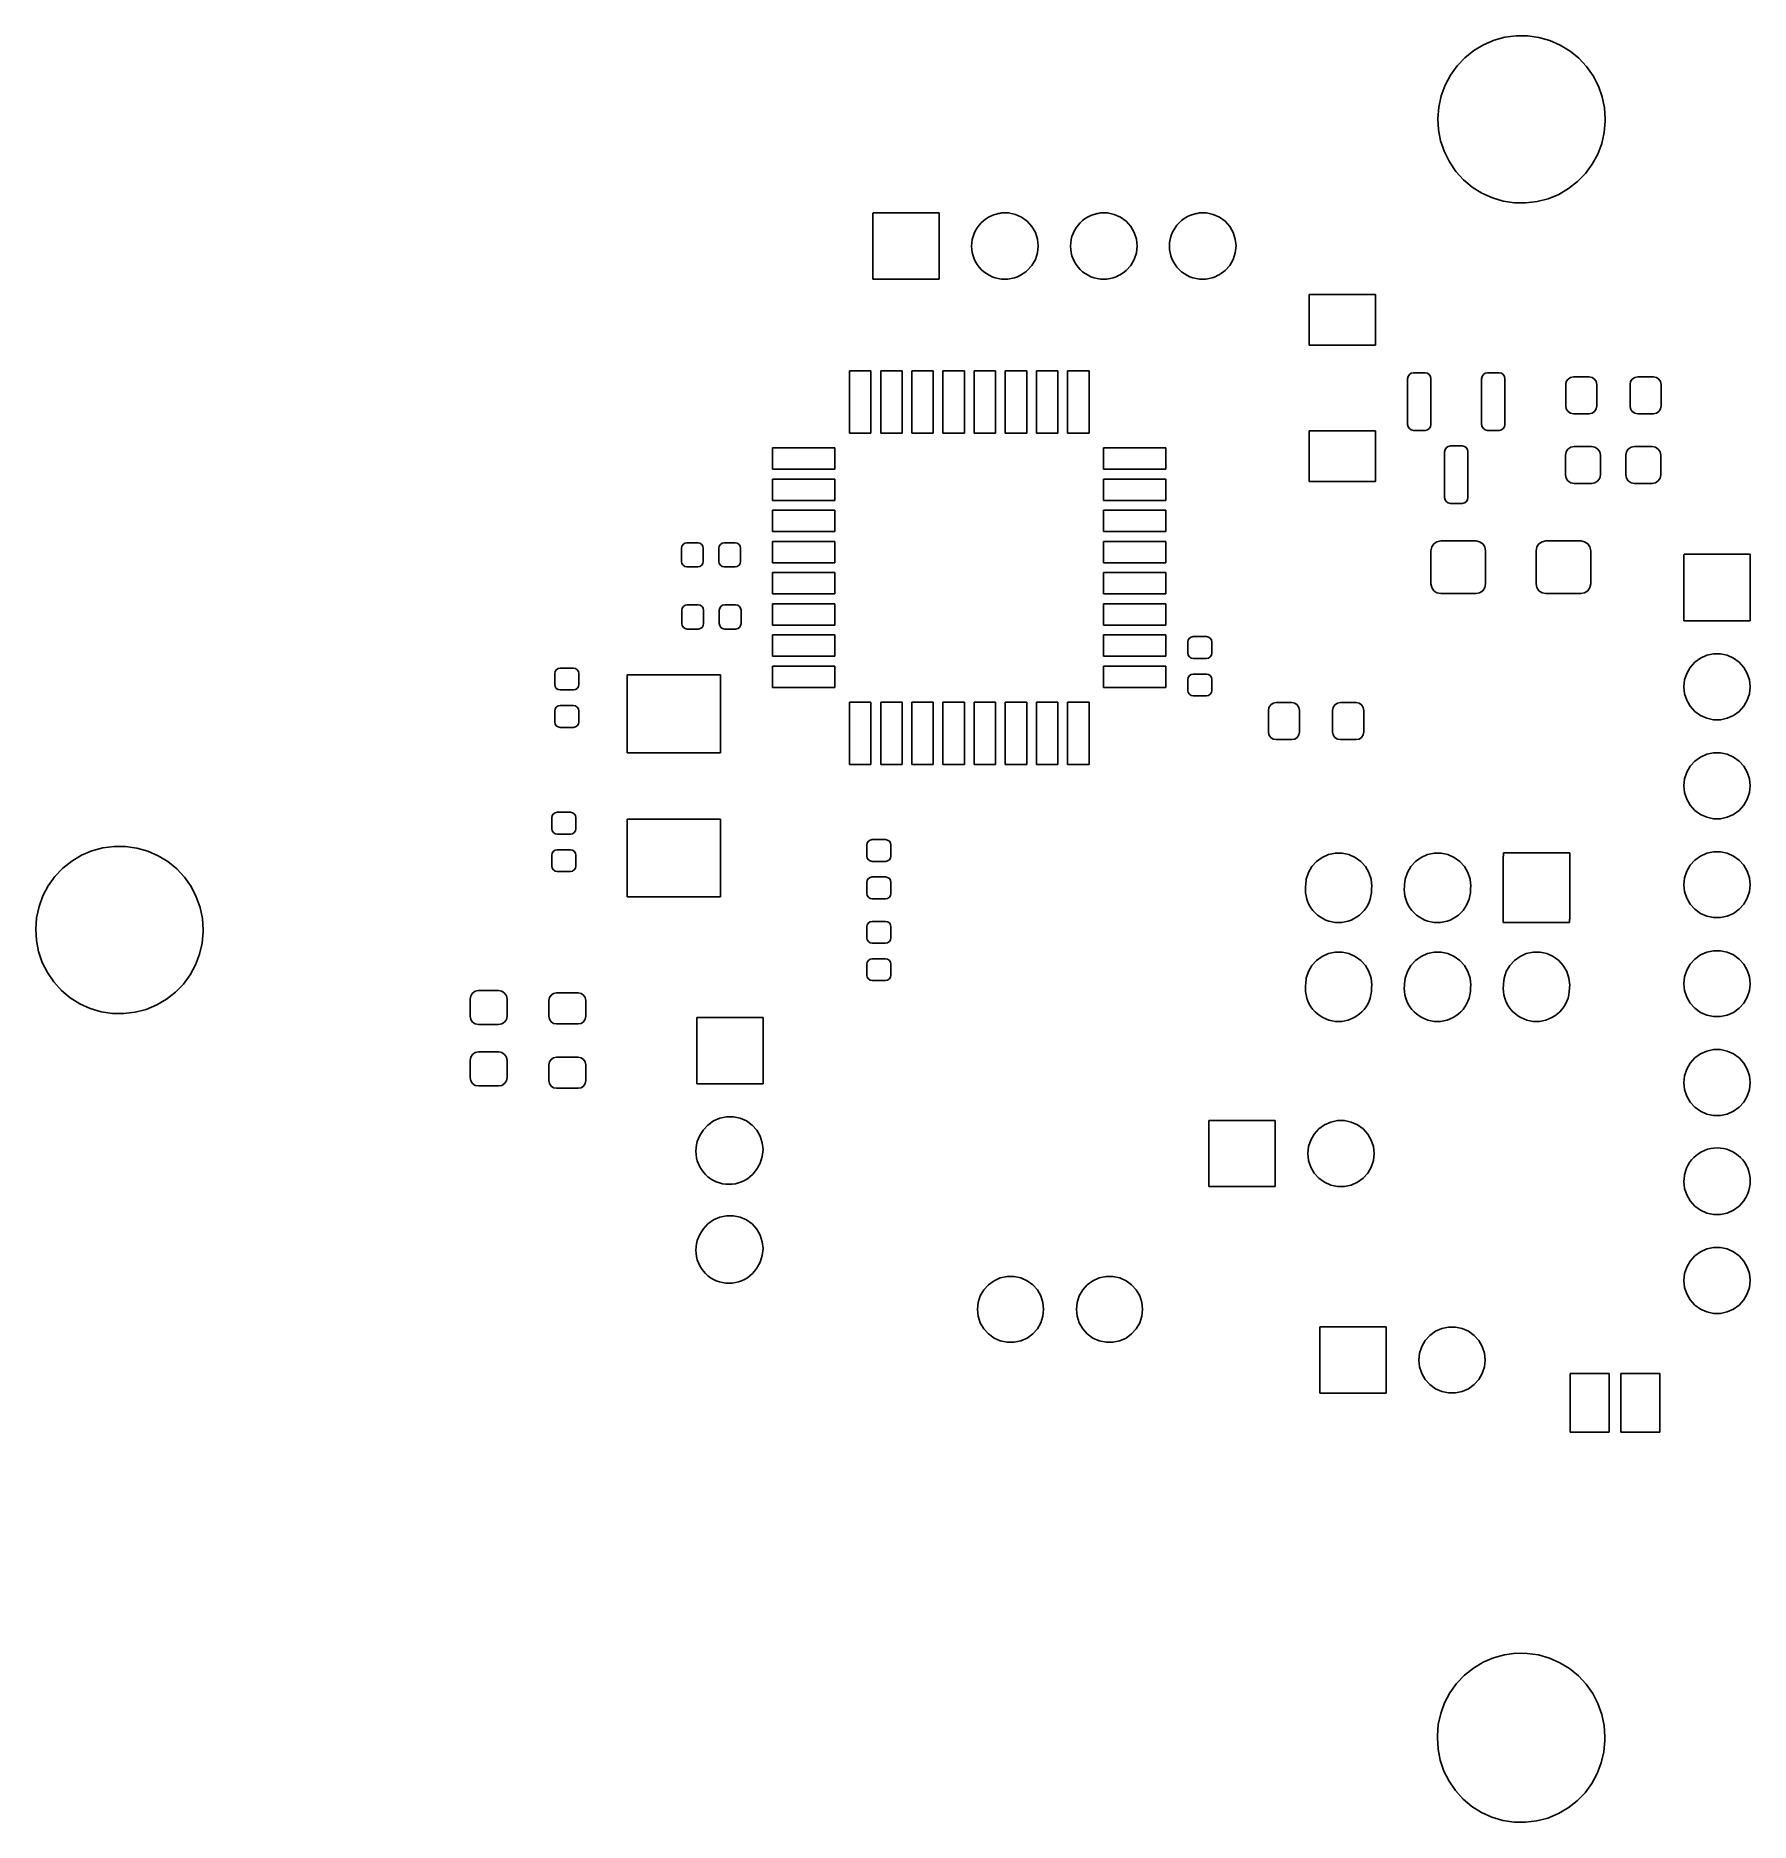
# Model space of a CAD drawing. Extents: x 118.7 to 162.7, y -127.5 to -81.6.
import ezdxf

# ---------------------------------------------------------------- set-up
doc = ezdxf.new("R2010")
doc.units = 0
doc.layers.add('BLACK', color=7, linetype='CONTINUOUS')

msp = doc.modelspace()

# ---------------------------------------------------------------- linework, layer by layer
at = {"layer": 'BLACK', "linetype": 'CONTINUOUS'}
for p, q in [((156.425, -81.6424), (156.715, -81.6042)), ((156.715, -81.6042), (157.007, -81.6058)), ((157.007, -81.6058), (157.297, -81.647)), ((155.395, -82.1674), (155.623, -81.9845)), ((155.623, -81.9845), (155.874, -81.8343)), ((155.874, -81.8343), (156.143, -81.7196)), ((156.143, -81.7196), (156.425, -81.6424)), ((157.297, -81.647), (157.578, -81.7271)), ((157.578, -81.7271), (157.846, -81.8447)), ((157.846, -81.8447), (158.095, -81.9975)), ((158.095, -81.9975), (158.322, -82.1827)), ((155.023, -82.617), (155.193, -82.3795)), ((155.193, -82.3795), (155.395, -82.1674)), ((158.322, -82.1827), (158.521, -82.397)), ((158.521, -82.397), (158.689, -82.6362)), ((154.785, -83.1502), (154.886, -82.8755)), ((154.886, -82.8755), (155.023, -82.617)), ((158.689, -82.6362), (158.823, -82.8961)), ((158.823, -82.8961), (158.921, -83.1718)), ((154.7, -83.7275), (154.723, -83.4359)), ((154.723, -83.4359), (154.785, -83.1502)), ((158.921, -83.1718), (158.98, -83.4582)), ((158.98, -83.4582), (159, -83.75)), ((154.717, -84.0195), (154.7, -83.7275)), ((159, -83.795), (158.974, -84.0863)), ((159, -83.75), (159, -83.795)), ((154.773, -84.3065), (154.717, -84.0195)), ((154.868, -84.5832), (154.773, -84.3065)), ((158.908, -84.3714), (158.805, -84.645)), ((158.974, -84.0863), (158.908, -84.3714)), ((154.999, -84.8444), (154.868, -84.5832)), ((155.165, -85.0855), (154.999, -84.8444)), ((158.805, -84.645), (158.665, -84.902)), ((155.362, -85.3018), (155.165, -85.0855)), ((155.586, -85.4894), (155.362, -85.3018)), ((158.492, -85.1377), (158.289, -85.3478)), ((158.665, -84.902), (158.492, -85.1377)), ((155.834, -85.6448), (155.586, -85.4894)), ((156.101, -85.7652), (155.834, -85.6448)), ((157.806, -85.6758), (157.536, -85.7877)), ((158.058, -85.5282), (157.806, -85.6758)), ((158.289, -85.3478), (158.058, -85.5282)), ((140.19, -87.855), (140.19, -86.155)), ((140.19, -86.155), (140.2, -86.155)), ((140.2, -86.155), (140.2, -86.15)), ((140.2, -86.15), (141.9, -86.15)), ((141.9, -86.15), (141.9, -87.85)), ((143.179, -86.2554), (143.255, -86.2197)), ((143.255, -86.2197), (143.303, -86.2024)), ((143.303, -86.2024), (143.327, -86.1916)), ((143.327, -86.1916), (143.366, -86.1833)), ((143.366, -86.1833), (143.414, -86.1713)), ((143.414, -86.1713), (143.442, -86.1671)), ((143.442, -86.1671), (143.501, -86.1547)), ((143.501, -86.1547), (143.679, -86.1547)), ((143.679, -86.1547), (143.853, -86.1916)), ((143.853, -86.1916), (144.015, -86.2639)), ((145.719, -86.2554), (145.795, -86.2197)), ((145.795, -86.2197), (145.843, -86.2024)), ((145.843, -86.2024), (145.867, -86.1916)), ((145.867, -86.1916), (145.906, -86.1833)), ((145.906, -86.1833), (145.954, -86.1713)), ((145.954, -86.1713), (145.982, -86.1671)), ((145.982, -86.1671), (146.041, -86.1547)), ((146.041, -86.1547), (146.219, -86.1547)), ((146.219, -86.1547), (146.393, -86.1916)), ((146.393, -86.1916), (146.555, -86.2639)), ((148.259, -86.2554), (148.335, -86.2197)), ((148.335, -86.2197), (148.383, -86.2024)), ((148.383, -86.2024), (148.407, -86.1916)), ((148.407, -86.1916), (148.446, -86.1833)), ((148.446, -86.1833), (148.494, -86.1713)), ((148.494, -86.1713), (148.522, -86.1671)), ((148.522, -86.1671), (148.581, -86.1547)), ((148.581, -86.1547), (148.759, -86.1547)), ((148.759, -86.1547), (148.933, -86.1916)), ((148.933, -86.1916), (149.095, -86.2639)), ((156.381, -85.8482), (156.101, -85.7652)), ((156.67, -85.8925), (156.381, -85.8482)), ((156.963, -85.8971), (156.67, -85.8925)), ((157.253, -85.8619), (156.963, -85.8971)), ((157.536, -85.7877), (157.253, -85.8619)), ((142.767, -86.7583), (142.795, -86.6797)), ((142.795, -86.6797), (142.83, -86.6043)), ((142.83, -86.6043), (142.873, -86.5328)), ((142.873, -86.5328), (142.923, -86.4658)), ((142.923, -86.4658), (142.979, -86.404)), ((142.979, -86.404), (143.041, -86.3479)), ((143.041, -86.3479), (143.108, -86.2982)), ((143.108, -86.2982), (143.164, -86.2643)), ((143.164, -86.2643), (143.165, -86.2639)), ((143.165, -86.2637), (143.179, -86.2554)), ((143.165, -86.2639), (143.165, -86.2637)), ((144.015, -86.2639), (144.159, -86.3683)), ((144.159, -86.3683), (144.278, -86.5004)), ((144.278, -86.5004), (144.367, -86.6543)), ((144.367, -86.6543), (144.421, -86.8233)), ((145.307, -86.7583), (145.335, -86.6797)), ((145.335, -86.6797), (145.37, -86.6043)), ((145.37, -86.6043), (145.413, -86.5328)), ((145.413, -86.5328), (145.463, -86.4658)), ((145.463, -86.4658), (145.519, -86.404)), ((145.519, -86.404), (145.581, -86.3479)), ((145.581, -86.3479), (145.648, -86.2982)), ((145.648, -86.2982), (145.704, -86.2643)), ((145.704, -86.2643), (145.705, -86.2639)), ((145.705, -86.2637), (145.719, -86.2554)), ((145.705, -86.2639), (145.705, -86.2637)), ((146.555, -86.2639), (146.699, -86.3683)), ((146.699, -86.3683), (146.818, -86.5004)), ((146.818, -86.5004), (146.907, -86.6543)), ((146.907, -86.6543), (146.961, -86.8233)), ((147.847, -86.7583), (147.875, -86.6797)), ((147.875, -86.6797), (147.91, -86.6043)), ((147.91, -86.6043), (147.953, -86.5328)), ((147.953, -86.5328), (148.003, -86.4658)), ((148.003, -86.4658), (148.059, -86.404)), ((148.059, -86.404), (148.121, -86.3479)), ((148.121, -86.3479), (148.188, -86.2982)), ((148.188, -86.2982), (148.244, -86.2643)), ((148.244, -86.2643), (148.245, -86.2639)), ((148.245, -86.2637), (148.259, -86.2554)), ((148.245, -86.2639), (148.245, -86.2637)), ((149.095, -86.2639), (149.239, -86.3683)), ((149.239, -86.3683), (149.358, -86.5004)), ((149.358, -86.5004), (149.447, -86.6543)), ((149.447, -86.6543), (149.501, -86.8233)), ((142.73, -87.005), (142.734, -86.9217)), ((142.734, -87.0883), (142.73, -87.005)), ((142.734, -86.9217), (142.746, -86.8392)), ((142.746, -87.1708), (142.734, -87.0883)), ((142.746, -86.8392), (142.767, -86.7583)), ((144.421, -86.8233), (144.44, -87)), ((144.44, -87), (144.421, -87.1767)), ((145.27, -87.005), (145.274, -86.9217)), ((145.274, -87.0883), (145.27, -87.005)), ((145.274, -86.9217), (145.286, -86.8392)), ((145.286, -87.1708), (145.274, -87.0883)), ((145.286, -86.8392), (145.307, -86.7583)), ((146.961, -86.8233), (146.98, -87)), ((146.98, -87), (146.961, -87.1767)), ((147.81, -87.005), (147.814, -86.9217)), ((147.814, -87.0883), (147.81, -87.005)), ((147.814, -86.9217), (147.826, -86.8392)), ((147.826, -87.1708), (147.814, -87.0883)), ((147.826, -86.8392), (147.847, -86.7583)), ((149.501, -86.8233), (149.52, -87)), ((149.52, -87), (149.501, -87.1767)), ((142.767, -87.2517), (142.746, -87.1708)), ((142.795, -87.3303), (142.767, -87.2517)), ((142.83, -87.4057), (142.795, -87.3303)), ((142.873, -87.4772), (142.83, -87.4057)), ((142.923, -87.5442), (142.873, -87.4772)), ((142.979, -87.606), (142.923, -87.5442)), ((144.278, -87.4996), (144.159, -87.6317)), ((144.367, -87.3457), (144.278, -87.4996)), ((144.421, -87.1767), (144.367, -87.3457)), ((145.307, -87.2517), (145.286, -87.1708)), ((145.335, -87.3303), (145.307, -87.2517)), ((145.37, -87.4057), (145.335, -87.3303)), ((145.413, -87.4772), (145.37, -87.4057)), ((145.463, -87.5442), (145.413, -87.4772)), ((145.519, -87.606), (145.463, -87.5442)), ((146.818, -87.4996), (146.699, -87.6317)), ((146.907, -87.3457), (146.818, -87.4996)), ((146.961, -87.1767), (146.907, -87.3457)), ((147.847, -87.2517), (147.826, -87.1708)), ((147.875, -87.3303), (147.847, -87.2517)), ((147.91, -87.4057), (147.875, -87.3303)), ((147.953, -87.4772), (147.91, -87.4057)), ((148.003, -87.5442), (147.953, -87.4772)), ((148.059, -87.606), (148.003, -87.5442)), ((149.358, -87.4996), (149.239, -87.6317)), ((149.447, -87.3457), (149.358, -87.4996)), ((149.501, -87.1767), (149.447, -87.3457)), ((141.89, -87.855), (140.19, -87.855)), ((141.9, -87.85), (141.89, -87.85)), ((141.89, -87.85), (141.89, -87.855)), ((143.041, -87.6621), (142.979, -87.606)), ((143.108, -87.7117), (143.041, -87.6621)), ((143.179, -87.7546), (143.108, -87.7117)), ((143.255, -87.7903), (143.179, -87.7546)), ((143.333, -87.8184), (143.255, -87.7903)), ((143.414, -87.8387), (143.333, -87.8184)), ((143.497, -87.8509), (143.414, -87.8387)), ((143.58, -87.855), (143.497, -87.8509)), ((143.663, -87.8509), (143.58, -87.855)), ((143.746, -87.8387), (143.663, -87.8509)), ((143.827, -87.8184), (143.746, -87.8387)), ((143.905, -87.7903), (143.827, -87.8184)), ((143.981, -87.7546), (143.905, -87.7903)), ((144.002, -87.7421), (143.981, -87.7546)), ((144.015, -87.7361), (144.002, -87.7421)), ((144.031, -87.7244), (144.015, -87.7361)), ((144.052, -87.7117), (144.031, -87.7244)), ((144.119, -87.6621), (144.052, -87.7117)), ((144.128, -87.6537), (144.119, -87.6621)), ((144.159, -87.6317), (144.128, -87.6537)), ((145.581, -87.6621), (145.519, -87.606)), ((145.648, -87.7117), (145.581, -87.6621)), ((145.719, -87.7546), (145.648, -87.7117)), ((145.795, -87.7903), (145.719, -87.7546)), ((145.873, -87.8184), (145.795, -87.7903)), ((145.954, -87.8387), (145.873, -87.8184)), ((146.037, -87.8509), (145.954, -87.8387)), ((146.12, -87.855), (146.037, -87.8509)), ((146.203, -87.8509), (146.12, -87.855)), ((146.286, -87.8387), (146.203, -87.8509)), ((146.367, -87.8184), (146.286, -87.8387)), ((146.445, -87.7903), (146.367, -87.8184)), ((146.521, -87.7546), (146.445, -87.7903)), ((146.542, -87.7421), (146.521, -87.7546)), ((146.555, -87.7361), (146.542, -87.7421)), ((146.571, -87.7244), (146.555, -87.7361)), ((146.592, -87.7117), (146.571, -87.7244)), ((146.659, -87.6621), (146.592, -87.7117)), ((146.668, -87.6537), (146.659, -87.6621)), ((146.699, -87.6317), (146.668, -87.6537)), ((148.121, -87.6621), (148.059, -87.606)), ((148.188, -87.7117), (148.121, -87.6621)), ((148.259, -87.7546), (148.188, -87.7117)), ((148.335, -87.7903), (148.259, -87.7546)), ((148.413, -87.8184), (148.335, -87.7903)), ((148.494, -87.8387), (148.413, -87.8184)), ((148.577, -87.8509), (148.494, -87.8387)), ((148.66, -87.855), (148.577, -87.8509)), ((148.743, -87.8509), (148.66, -87.855)), ((148.826, -87.8387), (148.743, -87.8509)), ((148.907, -87.8184), (148.826, -87.8387)), ((148.985, -87.7903), (148.907, -87.8184)), ((149.061, -87.7546), (148.985, -87.7903)), ((149.082, -87.7421), (149.061, -87.7546)), ((149.095, -87.7361), (149.082, -87.7421)), ((149.111, -87.7244), (149.095, -87.7361)), ((149.132, -87.7117), (149.111, -87.7244)), ((149.199, -87.6621), (149.132, -87.7117)), ((149.208, -87.6537), (149.199, -87.6621)), ((149.239, -87.6317), (149.208, -87.6537)), ((151.4, -89.55), (151.4, -88.25)), ((151.4, -88.25), (153.1, -88.25)), ((153.1, -88.25), (153.1, -89.55)), ((153.1, -89.55), (151.4, -89.55)), ((139.595, -91.81), (139.595, -90.21)), ((139.595, -90.21), (140.145, -90.21)), ((140.145, -90.21), (140.145, -91.81)), ((140.395, -91.81), (140.395, -90.21)), ((140.395, -90.21), (140.945, -90.21)), ((140.945, -90.21), (140.945, -91.81)), ((141.195, -91.81), (141.195, -90.21)), ((141.195, -90.21), (141.745, -90.21)), ((141.745, -90.21), (141.745, -91.81)), ((141.995, -91.81), (141.995, -90.21)), ((141.995, -90.21), (142.545, -90.21)), ((142.545, -90.21), (142.545, -91.81)), ((142.795, -91.81), (142.795, -90.21)), ((142.795, -90.21), (143.345, -90.21)), ((143.345, -90.21), (143.345, -91.81)), ((143.595, -91.81), (143.595, -90.21)), ((143.595, -90.21), (144.145, -90.21)), ((144.145, -90.21), (144.145, -91.81)), ((144.395, -91.81), (144.395, -90.21)), ((144.395, -90.21), (144.945, -90.21)), ((144.945, -90.21), (144.945, -91.81)), ((145.195, -91.81), (145.195, -90.21)), ((145.195, -90.21), (145.745, -90.21)), ((145.745, -90.21), (145.745, -91.81)), ((153.936, -90.352), (153.969, -90.3033)), ((153.969, -90.3033), (154.017, -90.2708)), ((154.017, -90.2708), (154.075, -90.2594)), ((154.075, -90.2594), (154.375, -90.2594)), ((154.375, -90.2594), (154.432, -90.2708)), ((154.432, -90.2708), (154.481, -90.3033)), ((154.481, -90.3033), (154.513, -90.352)), ((155.836, -90.352), (155.869, -90.3033)), ((155.869, -90.3033), (155.917, -90.2708)), ((155.917, -90.2708), (155.975, -90.2594)), ((155.975, -90.2594), (156.275, -90.2594)), ((156.275, -90.2594), (156.332, -90.2708)), ((156.332, -90.2708), (156.381, -90.3033)), ((156.381, -90.3033), (156.413, -90.352)), ((153.925, -90.4094), (153.936, -90.352)), ((153.925, -91.5844), (153.925, -90.4094)), ((154.513, -90.352), (154.525, -90.4094)), ((154.525, -90.4094), (154.525, -91.5844)), ((155.825, -90.4094), (155.836, -90.352)), ((155.825, -91.5844), (155.825, -90.4094)), ((156.413, -90.352), (156.425, -90.4094)), ((156.425, -90.4094), (156.425, -91.5844)), ((157.985, -90.5594), (158, -90.4829)), ((157.985, -91.1094), (157.985, -90.5594)), ((158, -90.4829), (158.043, -90.418)), ((158.043, -90.418), (158.108, -90.3746)), ((158.108, -90.3746), (158.185, -90.3594)), ((158.185, -90.3594), (158.585, -90.3594)), ((158.585, -90.3594), (158.661, -90.3746)), ((158.661, -90.3746), (158.726, -90.418)), ((158.726, -90.418), (158.77, -90.4829)), ((158.77, -90.4829), (158.785, -90.5594)), ((158.785, -90.5594), (158.785, -91.1094)), ((159.635, -90.5594), (159.65, -90.4829)), ((159.635, -91.1094), (159.635, -90.5594)), ((159.65, -90.4829), (159.693, -90.418)), ((159.693, -90.418), (159.758, -90.3746)), ((159.758, -90.3746), (159.835, -90.3594)), ((159.835, -90.3594), (160.235, -90.3594)), ((160.235, -90.3594), (160.311, -90.3746)), ((160.311, -90.3746), (160.376, -90.418)), ((160.376, -90.418), (160.42, -90.4829)), ((160.42, -90.4829), (160.435, -90.5594)), ((160.435, -90.5594), (160.435, -91.1094)), ((158, -91.1859), (157.985, -91.1094)), ((158.043, -91.2508), (158, -91.1859)), ((158.108, -91.2942), (158.043, -91.2508)), ((158.726, -91.2508), (158.661, -91.2942)), ((158.77, -91.1859), (158.726, -91.2508)), ((158.785, -91.1094), (158.77, -91.1859)), ((159.65, -91.1859), (159.635, -91.1094)), ((159.693, -91.2508), (159.65, -91.1859)), ((159.758, -91.2942), (159.693, -91.2508)), ((160.376, -91.2508), (160.311, -91.2942)), ((160.42, -91.1859), (160.376, -91.2508)), ((160.435, -91.1094), (160.42, -91.1859)), ((153.936, -91.6418), (153.925, -91.5844)), ((153.969, -91.6905), (153.936, -91.6418)), ((154.017, -91.723), (153.969, -91.6905)), ((154.075, -91.7344), (154.017, -91.723)), ((154.432, -91.723), (154.375, -91.7344)), ((154.481, -91.6905), (154.432, -91.723)), ((154.513, -91.6418), (154.481, -91.6905)), ((154.525, -91.5844), (154.513, -91.6418)), ((155.836, -91.6418), (155.825, -91.5844)), ((155.869, -91.6905), (155.836, -91.6418)), ((155.917, -91.723), (155.869, -91.6905)), ((155.975, -91.7344), (155.917, -91.723)), ((156.332, -91.723), (156.275, -91.7344)), ((156.381, -91.6905), (156.332, -91.723)), ((156.413, -91.6418), (156.381, -91.6905)), ((156.425, -91.5844), (156.413, -91.6418)), ((158.185, -91.3094), (158.108, -91.2942)), ((158.585, -91.3094), (158.185, -91.3094)), ((158.661, -91.2942), (158.585, -91.3094)), ((159.835, -91.3094), (159.758, -91.2942)), ((160.235, -91.3094), (159.835, -91.3094)), ((160.311, -91.2942), (160.235, -91.3094)), ((140.145, -91.81), (139.595, -91.81)), ((140.945, -91.81), (140.395, -91.81)), ((141.745, -91.81), (141.195, -91.81)), ((142.545, -91.81), (141.995, -91.81)), ((143.345, -91.81), (142.795, -91.81)), ((144.145, -91.81), (143.595, -91.81)), ((144.945, -91.81), (144.395, -91.81)), ((145.745, -91.81), (145.195, -91.81)), ((151.4, -93.05), (151.4, -91.75)), ((151.4, -91.75), (153.1, -91.75)), ((153.1, -91.75), (153.1, -93.05)), ((154.375, -91.7344), (154.075, -91.7344)), ((154.886, -92.227), (154.919, -92.1783)), ((154.919, -92.1783), (154.967, -92.1458)), ((154.967, -92.1458), (155.025, -92.1344)), ((155.025, -92.1344), (155.325, -92.1344)), ((155.325, -92.1344), (155.382, -92.1458)), ((155.382, -92.1458), (155.431, -92.1783)), ((155.431, -92.1783), (155.463, -92.227)), ((156.275, -91.7344), (155.975, -91.7344)), ((158.041, -92.2153), (158.114, -92.1665)), ((158.114, -92.1665), (158.2, -92.1494)), ((158.2, -92.1494), (158.65, -92.1494)), ((158.65, -92.1494), (158.736, -92.1665)), ((158.736, -92.1665), (158.809, -92.2153)), ((159.591, -92.2153), (159.664, -92.1665)), ((159.664, -92.1665), (159.75, -92.1494)), ((159.75, -92.1494), (160.2, -92.1494)), ((160.2, -92.1494), (160.286, -92.1665)), ((160.286, -92.1665), (160.359, -92.2153)), ((137.62, -92.735), (137.62, -92.185)), ((137.62, -92.185), (139.22, -92.185)), ((139.22, -92.185), (139.22, -92.735)), ((146.12, -92.735), (146.12, -92.185)), ((146.12, -92.185), (147.72, -92.185)), ((147.72, -92.185), (147.72, -92.735)), ((154.875, -92.2844), (154.886, -92.227)), ((154.875, -93.4594), (154.875, -92.2844)), ((155.463, -92.227), (155.475, -92.2844)), ((155.475, -92.2844), (155.475, -93.4594)), ((157.975, -92.3744), (157.992, -92.2883)), ((157.975, -92.8744), (157.975, -92.3744)), ((157.992, -92.2883), (158.041, -92.2153)), ((158.809, -92.2153), (158.858, -92.2883)), ((158.858, -92.2883), (158.875, -92.3744)), ((158.875, -92.3744), (158.875, -92.8744)), ((159.525, -92.3744), (159.542, -92.2883)), ((159.525, -92.8744), (159.525, -92.3744)), ((159.542, -92.2883), (159.591, -92.2153)), ((160.359, -92.2153), (160.408, -92.2883)), ((160.408, -92.2883), (160.425, -92.3744)), ((160.425, -92.3744), (160.425, -92.8744)), ((139.22, -92.735), (137.62, -92.735)), ((137.62, -93.535), (137.62, -92.985)), ((137.62, -92.985), (139.22, -92.985)), ((139.22, -92.985), (139.22, -93.535)), ((147.72, -92.735), (146.12, -92.735)), ((146.12, -93.535), (146.12, -92.985)), ((146.12, -92.985), (147.72, -92.985)), ((147.72, -92.985), (147.72, -93.535)), ((153.1, -93.05), (151.4, -93.05)), ((157.992, -92.9605), (157.975, -92.8744)), ((158.041, -93.0335), (157.992, -92.9605)), ((158.114, -93.0823), (158.041, -93.0335)), ((158.2, -93.0994), (158.114, -93.0823)), ((158.65, -93.0994), (158.2, -93.0994)), ((158.736, -93.0823), (158.65, -93.0994)), ((158.809, -93.0335), (158.736, -93.0823)), ((158.858, -92.9605), (158.809, -93.0335)), ((158.875, -92.8744), (158.858, -92.9605)), ((159.542, -92.9605), (159.525, -92.8744)), ((159.591, -93.0335), (159.542, -92.9605)), ((159.664, -93.0823), (159.591, -93.0335)), ((159.75, -93.0994), (159.664, -93.0823)), ((160.2, -93.0994), (159.75, -93.0994)), ((160.286, -93.0823), (160.2, -93.0994)), ((160.359, -93.0335), (160.286, -93.0823)), ((160.408, -92.9605), (160.359, -93.0335)), ((160.425, -92.8744), (160.408, -92.9605)), ((139.22, -93.535), (137.62, -93.535)), ((147.72, -93.535), (146.12, -93.535)), ((154.886, -93.5168), (154.875, -93.4594)), ((154.919, -93.5655), (154.886, -93.5168)), ((155.463, -93.5168), (155.431, -93.5655)), ((155.475, -93.4594), (155.463, -93.5168)), ((137.62, -94.335), (137.62, -93.785)), ((137.62, -93.785), (139.22, -93.785)), ((139.22, -93.785), (139.22, -94.335)), ((146.12, -94.335), (146.12, -93.785)), ((146.12, -93.785), (147.72, -93.785)), ((147.72, -93.785), (147.72, -94.335)), ((154.967, -93.598), (154.919, -93.5655)), ((155.025, -93.6094), (154.967, -93.598)), ((155.325, -93.6094), (155.025, -93.6094)), ((155.382, -93.598), (155.325, -93.6094)), ((155.431, -93.5655), (155.382, -93.598)), ((139.22, -94.335), (137.62, -94.335)), ((147.72, -94.335), (146.12, -94.335)), ((135.28, -94.76), (135.291, -94.7064)), ((135.28, -95.1), (135.28, -94.76)), ((135.291, -94.7064), (135.321, -94.661)), ((135.321, -94.661), (135.366, -94.6307)), ((135.366, -94.6307), (135.42, -94.62)), ((135.42, -94.62), (135.7, -94.62)), ((135.7, -94.62), (135.754, -94.6307)), ((135.754, -94.6307), (135.799, -94.661)), ((135.799, -94.661), (135.829, -94.7064)), ((135.829, -94.7064), (135.84, -94.76)), ((135.84, -94.76), (135.84, -95.1)), ((136.24, -94.76), (136.251, -94.7064)), ((136.24, -95.1), (136.24, -94.76)), ((136.251, -94.7064), (136.281, -94.661)), ((136.281, -94.661), (136.326, -94.6307)), ((136.326, -94.6307), (136.38, -94.62)), ((136.38, -94.62), (136.66, -94.62)), ((136.66, -94.62), (136.714, -94.6307)), ((136.714, -94.6307), (136.759, -94.661)), ((136.759, -94.661), (136.789, -94.7064)), ((136.789, -94.7064), (136.8, -94.76)), ((136.8, -94.76), (136.8, -95.1)), ((137.62, -95.135), (137.62, -94.585)), ((137.62, -94.585), (139.22, -94.585)), ((139.22, -94.585), (139.22, -95.135)), ((146.12, -95.135), (146.12, -94.585)), ((146.12, -94.585), (147.72, -94.585)), ((147.72, -94.585), (147.72, -95.135)), ((154.525, -94.8244), (154.544, -94.7287)), ((154.525, -95.6744), (154.525, -94.8244)), ((154.544, -94.7287), (154.598, -94.6476)), ((154.598, -94.6476), (154.679, -94.5934)), ((154.679, -94.5934), (154.775, -94.5744)), ((154.775, -94.5744), (155.675, -94.5744)), ((155.675, -94.5744), (155.77, -94.5934)), ((155.77, -94.5934), (155.852, -94.6476)), ((155.852, -94.6476), (155.906, -94.7287)), ((155.906, -94.7287), (155.925, -94.8244)), ((155.925, -94.8244), (155.925, -95.6744)), ((157.225, -94.8244), (157.244, -94.7287)), ((157.225, -95.6744), (157.225, -94.8244)), ((157.244, -94.7287), (157.298, -94.6476)), ((157.298, -94.6476), (157.379, -94.5934)), ((157.379, -94.5934), (157.475, -94.5744)), ((157.475, -94.5744), (158.375, -94.5744)), ((158.375, -94.5744), (158.47, -94.5934)), ((158.47, -94.5934), (158.552, -94.6476)), ((158.552, -94.6476), (158.606, -94.7287)), ((158.606, -94.7287), (158.625, -94.8244)), ((158.625, -94.8244), (158.625, -95.6744)), ((161.018, -96.6286), (161.018, -94.9286)), ((161.018, -94.9286), (161.023, -94.9286)), ((161.023, -94.9286), (161.023, -94.9136)), ((161.023, -94.9136), (162.723, -94.9136)), ((162.723, -94.9136), (162.723, -96.6136)), ((135.291, -95.1536), (135.28, -95.1)), ((135.321, -95.199), (135.291, -95.1536)), ((135.366, -95.2293), (135.321, -95.199)), ((135.42, -95.24), (135.366, -95.2293)), ((135.7, -95.24), (135.42, -95.24)), ((135.754, -95.2293), (135.7, -95.24)), ((135.799, -95.199), (135.754, -95.2293)), ((135.829, -95.1536), (135.799, -95.199)), ((135.84, -95.1), (135.829, -95.1536)), ((136.251, -95.1536), (136.24, -95.1)), ((136.281, -95.199), (136.251, -95.1536)), ((136.326, -95.2293), (136.281, -95.199)), ((136.38, -95.24), (136.326, -95.2293)), ((136.66, -95.24), (136.38, -95.24)), ((136.714, -95.2293), (136.66, -95.24)), ((136.759, -95.199), (136.714, -95.2293)), ((136.789, -95.1536), (136.759, -95.199)), ((136.8, -95.1), (136.789, -95.1536)), ((139.22, -95.135), (137.62, -95.135)), ((137.62, -95.935), (137.62, -95.385)), ((137.62, -95.385), (139.22, -95.385)), ((139.22, -95.385), (139.22, -95.935)), ((147.72, -95.135), (146.12, -95.135)), ((146.12, -95.935), (146.12, -95.385)), ((146.12, -95.385), (147.72, -95.385)), ((147.72, -95.385), (147.72, -95.935)), ((154.544, -95.7701), (154.525, -95.6744)), ((154.598, -95.8512), (154.544, -95.7701)), ((154.679, -95.9054), (154.598, -95.8512)), ((155.852, -95.8512), (155.77, -95.9054)), ((155.906, -95.7701), (155.852, -95.8512)), ((155.925, -95.6744), (155.906, -95.7701)), ((157.244, -95.7701), (157.225, -95.6744)), ((157.298, -95.8512), (157.244, -95.7701)), ((157.379, -95.9054), (157.298, -95.8512)), ((158.552, -95.8512), (158.47, -95.9054)), ((158.606, -95.7701), (158.552, -95.8512)), ((158.625, -95.6744), (158.606, -95.7701)), ((135.29, -96.355), (135.301, -96.3014)), ((135.301, -96.3014), (135.331, -96.256)), ((135.331, -96.256), (135.376, -96.2257)), ((135.376, -96.2257), (135.43, -96.215)), ((135.43, -96.215), (135.71, -96.215)), ((135.71, -96.215), (135.764, -96.2257)), ((135.764, -96.2257), (135.809, -96.256)), ((135.809, -96.256), (135.839, -96.3014)), ((135.839, -96.3014), (135.85, -96.355)), ((136.25, -96.355), (136.261, -96.3014)), ((136.261, -96.3014), (136.291, -96.256)), ((136.291, -96.256), (136.336, -96.2257)), ((136.336, -96.2257), (136.39, -96.215)), ((136.39, -96.215), (136.67, -96.215)), ((136.67, -96.215), (136.724, -96.2257)), ((136.724, -96.2257), (136.769, -96.256)), ((136.769, -96.256), (136.799, -96.3014)), ((136.799, -96.3014), (136.81, -96.355)), ((139.22, -95.935), (137.62, -95.935)), ((137.62, -96.735), (137.62, -96.185)), ((137.62, -96.185), (139.22, -96.185)), ((139.22, -96.185), (139.22, -96.735)), ((147.72, -95.935), (146.12, -95.935)), ((146.12, -96.735), (146.12, -96.185)), ((146.12, -96.185), (147.72, -96.185)), ((147.72, -96.185), (147.72, -96.735)), ((154.775, -95.9244), (154.679, -95.9054)), ((155.675, -95.9244), (154.775, -95.9244)), ((155.77, -95.9054), (155.675, -95.9244)), ((157.475, -95.9244), (157.379, -95.9054)), ((158.375, -95.9244), (157.475, -95.9244)), ((158.47, -95.9054), (158.375, -95.9244)), ((135.29, -96.695), (135.29, -96.355)), ((135.301, -96.7486), (135.29, -96.695)), ((135.331, -96.794), (135.301, -96.7486)), ((135.839, -96.7486), (135.809, -96.794)), ((135.85, -96.695), (135.839, -96.7486)), ((135.85, -96.355), (135.85, -96.695)), ((136.25, -96.695), (136.25, -96.355)), ((136.261, -96.7486), (136.25, -96.695)), ((136.291, -96.794), (136.261, -96.7486)), ((136.799, -96.7486), (136.769, -96.794)), ((136.81, -96.695), (136.799, -96.7486)), ((136.81, -96.355), (136.81, -96.695)), ((139.22, -96.735), (137.62, -96.735)), ((147.72, -96.735), (146.12, -96.735)), ((162.718, -96.6286), (161.018, -96.6286)), ((162.723, -96.6136), (162.718, -96.6136)), ((162.718, -96.6136), (162.718, -96.6286)), ((135.376, -96.8243), (135.331, -96.794)), ((135.43, -96.835), (135.376, -96.8243)), ((135.71, -96.835), (135.43, -96.835)), ((135.764, -96.8243), (135.71, -96.835)), ((135.809, -96.794), (135.764, -96.8243)), ((136.336, -96.8243), (136.291, -96.794)), ((136.39, -96.835), (136.336, -96.8243)), ((136.67, -96.835), (136.39, -96.835)), ((136.724, -96.8243), (136.67, -96.835)), ((136.769, -96.794), (136.724, -96.8243)), ((137.62, -97.535), (137.62, -96.985)), ((137.62, -96.985), (139.22, -96.985)), ((139.22, -96.985), (139.22, -97.535)), ((146.12, -97.535), (146.12, -96.985)), ((146.12, -96.985), (147.72, -96.985)), ((147.72, -96.985), (147.72, -97.535)), ((148.28, -97.17), (148.291, -97.1164)), ((148.28, -97.45), (148.28, -97.17)), ((148.291, -97.1164), (148.321, -97.071)), ((148.321, -97.071), (148.366, -97.0407)), ((148.366, -97.0407), (148.42, -97.03)), ((148.42, -97.03), (148.76, -97.03)), ((148.76, -97.03), (148.814, -97.0407)), ((148.814, -97.0407), (148.859, -97.071)), ((148.859, -97.071), (148.889, -97.1164)), ((148.889, -97.1164), (148.9, -97.17)), ((148.9, -97.17), (148.9, -97.45)), ((139.22, -97.535), (137.62, -97.535)), ((147.72, -97.535), (146.12, -97.535)), ((148.291, -97.5036), (148.28, -97.45)), ((148.321, -97.549), (148.291, -97.5036)), ((148.366, -97.5793), (148.321, -97.549)), ((148.42, -97.59), (148.366, -97.5793)), ((148.76, -97.59), (148.42, -97.59)), ((148.814, -97.5793), (148.76, -97.59)), ((148.859, -97.549), (148.814, -97.5793)), ((148.889, -97.5036), (148.859, -97.549)), ((148.9, -97.45), (148.889, -97.5036)), ((161.18, -97.819), (161.299, -97.6869)), ((161.299, -97.6869), (161.443, -97.5824)), ((161.443, -97.5824), (161.605, -97.5102)), ((161.605, -97.5102), (161.779, -97.4732)), ((161.779, -97.4732), (161.957, -97.4732)), ((161.957, -97.4732), (162.131, -97.5102)), ((162.131, -97.5102), (162.293, -97.5824)), ((162.293, -97.5824), (162.437, -97.6869)), ((162.437, -97.6869), (162.556, -97.819)), ((132.025, -97.9794), (132.035, -97.9258)), ((132.025, -98.2594), (132.025, -97.9794)), ((132.035, -97.9258), (132.066, -97.8804)), ((132.066, -97.8804), (132.111, -97.8501)), ((132.111, -97.8501), (132.165, -97.8394)), ((132.165, -97.8394), (132.505, -97.8394)), ((132.505, -97.8394), (132.558, -97.8501)), ((132.558, -97.8501), (132.604, -97.8804)), ((132.604, -97.8804), (132.634, -97.9258)), ((132.634, -97.9258), (132.645, -97.9794)), ((132.645, -97.9794), (132.645, -98.2594)), ((133.885, -100.014), (133.885, -98.0144)), ((133.885, -98.0144), (136.285, -98.0144)), ((136.285, -98.0144), (136.285, -100.014)), ((137.62, -98.335), (137.62, -97.785)), ((137.62, -97.785), (139.22, -97.785)), ((139.22, -97.785), (139.22, -98.335)), ((146.12, -98.335), (146.12, -97.785)), ((146.12, -97.785), (147.72, -97.785)), ((147.72, -97.785), (147.72, -98.335)), ((148.28, -98.13), (148.291, -98.0764)), ((148.28, -98.41), (148.28, -98.13)), ((148.291, -98.0764), (148.321, -98.031)), ((148.321, -98.031), (148.366, -98.0007)), ((148.366, -98.0007), (148.42, -97.99)), ((148.42, -97.99), (148.76, -97.99)), ((148.76, -97.99), (148.814, -98.0007)), ((148.814, -98.0007), (148.859, -98.031)), ((148.859, -98.031), (148.889, -98.0764)), ((148.889, -98.0764), (148.9, -98.13)), ((148.9, -98.13), (148.9, -98.41)), ((161.018, -98.3186), (161.036, -98.1418)), ((161.036, -98.1418), (161.091, -97.9728)), ((161.091, -97.9728), (161.18, -97.819)), ((162.556, -97.819), (162.644, -97.9728)), ((162.644, -97.9728), (162.699, -98.1418)), ((162.699, -98.1418), (162.718, -98.3186)), ((132.035, -98.313), (132.025, -98.2594)), ((132.066, -98.3584), (132.035, -98.313)), ((132.111, -98.3887), (132.066, -98.3584)), ((132.165, -98.3994), (132.111, -98.3887)), ((132.505, -98.3994), (132.165, -98.3994)), ((132.558, -98.3887), (132.505, -98.3994)), ((132.604, -98.3584), (132.558, -98.3887)), ((132.634, -98.313), (132.604, -98.3584)), ((132.645, -98.2594), (132.634, -98.313)), ((139.22, -98.335), (137.62, -98.335)), ((147.72, -98.335), (146.12, -98.335)), ((148.291, -98.4636), (148.28, -98.41)), ((148.321, -98.509), (148.291, -98.4636)), ((148.366, -98.5393), (148.321, -98.509)), ((148.42, -98.55), (148.366, -98.5393)), ((148.76, -98.55), (148.42, -98.55)), ((148.814, -98.5393), (148.76, -98.55)), ((148.859, -98.509), (148.814, -98.5393)), ((148.889, -98.4636), (148.859, -98.509)), ((148.9, -98.41), (148.889, -98.4636)), ((161.036, -98.4953), (161.018, -98.3186)), ((161.091, -98.6643), (161.036, -98.4953)), ((162.699, -98.4953), (162.644, -98.6643)), ((162.718, -98.3186), (162.699, -98.4953)), ((132.025, -98.9394), (132.035, -98.8858)), ((132.025, -99.2194), (132.025, -98.9394)), ((132.035, -98.8858), (132.066, -98.8404)), ((132.066, -98.8404), (132.111, -98.8101)), ((132.111, -98.8101), (132.165, -98.7994)), ((132.165, -98.7994), (132.505, -98.7994)), ((132.505, -98.7994), (132.558, -98.8101)), ((132.558, -98.8101), (132.604, -98.8404)), ((132.604, -98.8404), (132.634, -98.8858)), ((132.634, -98.8858), (132.645, -98.9394)), ((132.645, -98.9394), (132.645, -99.2194)), ((139.595, -100.31), (139.595, -98.71)), ((139.595, -98.71), (140.145, -98.71)), ((140.145, -98.71), (140.145, -100.31)), ((140.395, -100.31), (140.395, -98.71)), ((140.395, -98.71), (140.945, -98.71)), ((140.945, -98.71), (140.945, -100.31)), ((141.195, -100.31), (141.195, -98.71)), ((141.195, -98.71), (141.745, -98.71)), ((141.745, -98.71), (141.745, -100.31)), ((141.995, -100.31), (141.995, -98.71)), ((141.995, -98.71), (142.545, -98.71)), ((142.545, -98.71), (142.545, -100.31)), ((142.795, -100.31), (142.795, -98.71)), ((142.795, -98.71), (143.345, -98.71)), ((143.345, -98.71), (143.345, -100.31)), ((143.595, -100.31), (143.595, -98.71)), ((143.595, -98.71), (144.145, -98.71)), ((144.145, -98.71), (144.145, -100.31)), ((144.395, -100.31), (144.395, -98.71)), ((144.395, -98.71), (144.945, -98.71)), ((144.945, -98.71), (144.945, -100.31)), ((145.195, -100.31), (145.195, -98.71)), ((145.195, -98.71), (145.745, -98.71)), ((145.745, -98.71), (145.745, -100.31)), ((150.35, -98.925), (150.365, -98.8485)), ((150.35, -99.475), (150.35, -98.925)), ((150.365, -98.8485), (150.409, -98.7836)), ((150.409, -98.7836), (150.473, -98.7402)), ((150.473, -98.7402), (150.55, -98.725)), ((150.55, -98.725), (150.95, -98.725)), ((150.95, -98.725), (151.027, -98.7402)), ((151.027, -98.7402), (151.091, -98.7836)), ((151.091, -98.7836), (151.135, -98.8485)), ((151.135, -98.8485), (151.15, -98.925)), ((151.15, -98.925), (151.15, -99.475)), ((152, -98.925), (152.015, -98.8485)), ((152, -99.475), (152, -98.925)), ((152.015, -98.8485), (152.059, -98.7836)), ((152.059, -98.7836), (152.123, -98.7402)), ((152.123, -98.7402), (152.2, -98.725)), ((152.2, -98.725), (152.6, -98.725)), ((152.6, -98.725), (152.677, -98.7402)), ((152.677, -98.7402), (152.741, -98.7836)), ((152.741, -98.7836), (152.785, -98.8485)), ((152.785, -98.8485), (152.8, -98.925)), ((152.8, -98.925), (152.8, -99.475)), ((161.18, -98.8182), (161.091, -98.6643)), ((161.299, -98.9502), (161.18, -98.8182)), ((161.443, -99.0547), (161.299, -98.9502)), ((161.605, -99.127), (161.443, -99.0547)), ((162.293, -99.0547), (162.131, -99.127)), ((162.437, -98.9502), (162.293, -99.0547)), ((162.556, -98.8182), (162.437, -98.9502)), ((162.644, -98.6643), (162.556, -98.8182)), ((132.035, -99.273), (132.025, -99.2194)), ((132.066, -99.3184), (132.035, -99.273)), ((132.111, -99.3487), (132.066, -99.3184)), ((132.165, -99.3594), (132.111, -99.3487)), ((132.505, -99.3594), (132.165, -99.3594)), ((132.558, -99.3487), (132.505, -99.3594)), ((132.604, -99.3184), (132.558, -99.3487)), ((132.634, -99.273), (132.604, -99.3184)), ((132.645, -99.2194), (132.634, -99.273)), ((150.365, -99.5515), (150.35, -99.475)), ((151.15, -99.475), (151.135, -99.5515)), ((152.015, -99.5515), (152, -99.475)), ((152.8, -99.475), (152.785, -99.5515)), ((161.779, -99.1639), (161.605, -99.127)), ((161.957, -99.1639), (161.779, -99.1639)), ((162.131, -99.127), (161.957, -99.1639)), ((150.409, -99.6164), (150.365, -99.5515)), ((150.473, -99.6598), (150.409, -99.6164)), ((150.55, -99.675), (150.473, -99.6598)), ((150.95, -99.675), (150.55, -99.675)), ((151.027, -99.6598), (150.95, -99.675)), ((151.091, -99.6164), (151.027, -99.6598)), ((151.135, -99.5515), (151.091, -99.6164)), ((152.059, -99.6164), (152.015, -99.5515)), ((152.123, -99.6598), (152.059, -99.6164)), ((152.2, -99.675), (152.123, -99.6598)), ((152.6, -99.675), (152.2, -99.675)), ((152.677, -99.6598), (152.6, -99.675)), ((152.741, -99.6164), (152.677, -99.6598)), ((152.785, -99.5515), (152.741, -99.6164)), ((136.285, -100.014), (133.885, -100.014)), ((140.145, -100.31), (139.595, -100.31)), ((140.945, -100.31), (140.395, -100.31)), ((141.745, -100.31), (141.195, -100.31)), ((142.545, -100.31), (141.995, -100.31)), ((143.345, -100.31), (142.795, -100.31)), ((144.145, -100.31), (143.595, -100.31)), ((144.945, -100.31), (144.395, -100.31)), ((145.745, -100.31), (145.195, -100.31)), ((161.091, -100.513), (161.18, -100.359)), ((161.18, -100.359), (161.299, -100.227)), ((161.299, -100.227), (161.443, -100.122)), ((161.443, -100.122), (161.605, -100.05)), ((161.605, -100.05), (161.779, -100.013)), ((161.779, -100.013), (161.957, -100.013)), ((161.957, -100.013), (162.131, -100.05)), ((162.131, -100.05), (162.293, -100.122)), ((162.293, -100.122), (162.437, -100.227)), ((162.437, -100.227), (162.556, -100.359)), ((162.556, -100.359), (162.644, -100.513)), ((161.018, -100.859), (161.036, -100.682)), ((161.036, -101.035), (161.018, -100.859)), ((161.036, -100.682), (161.091, -100.513)), ((162.644, -100.513), (162.699, -100.682)), ((162.699, -100.682), (162.718, -100.859)), ((162.718, -100.859), (162.699, -101.035)), ((161.091, -101.204), (161.036, -101.035)), ((161.18, -101.358), (161.091, -101.204)), ((162.644, -101.204), (162.556, -101.358)), ((162.699, -101.035), (162.644, -101.204)), ((131.95, -101.68), (131.961, -101.626)), ((131.95, -101.96), (131.95, -101.68)), ((131.961, -101.626), (131.991, -101.581)), ((131.991, -101.581), (132.036, -101.551)), ((132.036, -101.551), (132.09, -101.54)), ((132.09, -101.54), (132.43, -101.54)), ((132.43, -101.54), (132.484, -101.551)), ((132.484, -101.551), (132.529, -101.581)), ((132.529, -101.581), (132.559, -101.626)), ((132.559, -101.626), (132.57, -101.68)), ((132.57, -101.68), (132.57, -101.96)), ((133.885, -103.714), (133.885, -101.714)), ((133.885, -101.714), (136.285, -101.714)), ((136.285, -101.714), (136.285, -103.714)), ((161.299, -101.49), (161.18, -101.358)), ((161.443, -101.595), (161.299, -101.49)), ((161.605, -101.667), (161.443, -101.595)), ((161.779, -101.704), (161.605, -101.667)), ((161.957, -101.704), (161.779, -101.704)), ((162.131, -101.667), (161.957, -101.704)), ((162.293, -101.595), (162.131, -101.667)), ((162.437, -101.49), (162.293, -101.595)), ((162.556, -101.358), (162.437, -101.49)), ((131.961, -102.014), (131.95, -101.96)), ((131.991, -102.059), (131.961, -102.014)), ((132.036, -102.089), (131.991, -102.059)), ((132.09, -102.1), (132.036, -102.089)), ((132.43, -102.1), (132.09, -102.1)), ((132.484, -102.089), (132.43, -102.1)), ((132.529, -102.059), (132.484, -102.089)), ((132.559, -102.014), (132.529, -102.059)), ((132.57, -101.96), (132.559, -102.014)), ((140.081, -102.281), (140.126, -102.251)), ((140.126, -102.251), (140.18, -102.24)), ((140.18, -102.24), (140.52, -102.24)), ((140.52, -102.24), (140.574, -102.251)), ((140.574, -102.251), (140.619, -102.281)), ((119.623, -102.795), (119.874, -102.644)), ((119.874, -102.644), (120.143, -102.53)), ((120.143, -102.53), (120.425, -102.452)), ((120.425, -102.452), (120.715, -102.414)), ((120.715, -102.414), (121.007, -102.416)), ((121.007, -102.416), (121.297, -102.457)), ((121.297, -102.457), (121.578, -102.537)), ((121.578, -102.537), (121.846, -102.655)), ((121.846, -102.655), (122.095, -102.807)), ((131.95, -102.64), (131.961, -102.586)), ((131.95, -102.92), (131.95, -102.64)), ((131.961, -102.586), (131.991, -102.541)), ((131.991, -102.541), (132.036, -102.511)), ((132.036, -102.511), (132.09, -102.5)), ((132.09, -102.5), (132.43, -102.5)), ((132.43, -102.5), (132.484, -102.511)), ((132.484, -102.511), (132.529, -102.541)), ((132.529, -102.541), (132.559, -102.586)), ((132.559, -102.586), (132.57, -102.64)), ((132.57, -102.64), (132.57, -102.92)), ((140.04, -102.38), (140.051, -102.326)), ((140.04, -102.66), (140.04, -102.38)), ((140.051, -102.714), (140.04, -102.66)), ((140.051, -102.326), (140.081, -102.281)), ((140.081, -102.759), (140.051, -102.714)), ((140.619, -102.281), (140.649, -102.326)), ((140.649, -102.714), (140.619, -102.759)), ((140.649, -102.326), (140.66, -102.38)), ((140.66, -102.66), (140.649, -102.714)), ((140.66, -102.38), (140.66, -102.66)), ((151.587, -102.802), (151.731, -102.698)), ((151.731, -102.698), (151.893, -102.626)), ((151.893, -102.626), (152.067, -102.589)), ((152.067, -102.589), (152.245, -102.589)), ((152.245, -102.589), (152.418, -102.626)), ((152.418, -102.626), (152.581, -102.698)), ((152.581, -102.698), (152.725, -102.802)), ((154.127, -102.802), (154.271, -102.698)), ((154.271, -102.698), (154.433, -102.626)), ((154.433, -102.626), (154.607, -102.589)), ((154.607, -102.589), (154.785, -102.589)), ((154.785, -102.589), (154.958, -102.626)), ((154.958, -102.626), (155.121, -102.698)), ((155.121, -102.698), (155.265, -102.802)), ((156.38, -104.37), (156.38, -102.67)), ((156.38, -102.67), (156.386, -102.67)), ((156.386, -102.67), (156.386, -102.584)), ((156.386, -102.584), (158.086, -102.584)), ((158.086, -102.584), (158.086, -104.284)), ((161.299, -102.767), (161.443, -102.662)), ((161.443, -102.662), (161.605, -102.59)), ((161.605, -102.59), (161.779, -102.553)), ((161.779, -102.553), (161.957, -102.553)), ((161.957, -102.553), (162.131, -102.59)), ((162.131, -102.59), (162.293, -102.662)), ((162.293, -102.662), (162.437, -102.767)), ((119.023, -103.427), (119.193, -103.19)), ((119.193, -103.19), (119.395, -102.977)), ((119.395, -102.977), (119.623, -102.795)), ((122.095, -102.807), (122.322, -102.993)), ((122.322, -102.993), (122.521, -103.207)), ((131.961, -102.974), (131.95, -102.92)), ((131.991, -103.019), (131.961, -102.974)), ((132.036, -103.049), (131.991, -103.019)), ((132.09, -103.06), (132.036, -103.049)), ((132.43, -103.06), (132.09, -103.06)), ((132.484, -103.049), (132.43, -103.06)), ((132.529, -103.019), (132.484, -103.049)), ((132.559, -102.974), (132.529, -103.019)), ((132.57, -102.92), (132.559, -102.974)), ((140.126, -102.789), (140.081, -102.759)), ((140.18, -102.8), (140.126, -102.789)), ((140.52, -102.8), (140.18, -102.8)), ((140.574, -102.789), (140.52, -102.8)), ((140.619, -102.759), (140.574, -102.789)), ((151.324, -103.257), (151.379, -103.088)), ((151.379, -103.088), (151.468, -102.934)), ((151.468, -102.934), (151.587, -102.802)), ((152.725, -102.802), (152.843, -102.934)), ((152.843, -102.934), (152.932, -103.088)), ((152.932, -103.088), (152.987, -103.257)), ((153.864, -103.257), (153.919, -103.088)), ((153.919, -103.088), (154.008, -102.934)), ((154.008, -102.934), (154.127, -102.802)), ((155.265, -102.802), (155.383, -102.934)), ((155.383, -102.934), (155.472, -103.088)), ((155.472, -103.088), (155.527, -103.257)), ((161.036, -103.222), (161.091, -103.053)), ((161.091, -103.053), (161.18, -102.899)), ((161.18, -102.899), (161.299, -102.767)), ((162.437, -102.767), (162.556, -102.899)), ((162.556, -102.899), (162.644, -103.053)), ((162.644, -103.053), (162.699, -103.222)), ((118.886, -103.686), (119.023, -103.427)), ((122.521, -103.207), (122.689, -103.446)), ((122.689, -103.446), (122.823, -103.706)), ((140.04, -103.34), (140.051, -103.286)), ((140.04, -103.62), (140.04, -103.34)), ((140.051, -103.674), (140.04, -103.62)), ((140.051, -103.286), (140.081, -103.241)), ((140.081, -103.241), (140.126, -103.211)), ((140.126, -103.211), (140.18, -103.2)), ((140.18, -103.2), (140.52, -103.2)), ((140.52, -103.2), (140.574, -103.211)), ((140.574, -103.211), (140.619, -103.241)), ((140.619, -103.241), (140.649, -103.286)), ((140.649, -103.286), (140.66, -103.34)), ((140.66, -103.62), (140.649, -103.674)), ((140.66, -103.34), (140.66, -103.62)), ((151.3, -103.52), (151.304, -103.437)), ((151.304, -103.603), (151.3, -103.52)), ((151.304, -103.437), (151.309, -103.404)), ((151.316, -103.686), (151.304, -103.603)), ((151.309, -103.404), (151.324, -103.257)), ((152.996, -103.603), (152.984, -103.686)), ((152.987, -103.257), (153.006, -103.434)), ((153, -103.52), (152.996, -103.603)), ((153.006, -103.434), (152.999, -103.499)), ((152.999, -103.499), (153, -103.52)), ((153.84, -103.52), (153.844, -103.437)), ((153.844, -103.603), (153.84, -103.52)), ((153.844, -103.437), (153.849, -103.404)), ((153.856, -103.686), (153.844, -103.603)), ((153.849, -103.404), (153.864, -103.257)), ((155.536, -103.603), (155.524, -103.686)), ((155.527, -103.257), (155.546, -103.434)), ((155.54, -103.52), (155.536, -103.603)), ((155.546, -103.434), (155.539, -103.499)), ((155.539, -103.499), (155.54, -103.52)), ((161.018, -103.399), (161.036, -103.222)), ((161.036, -103.575), (161.018, -103.399)), ((161.091, -103.744), (161.036, -103.575)), ((162.699, -103.575), (162.644, -103.744)), ((162.699, -103.222), (162.718, -103.399)), ((162.718, -103.399), (162.699, -103.575)), ((118.723, -104.246), (118.785, -103.96)), ((118.785, -103.96), (118.886, -103.686)), ((122.823, -103.706), (122.921, -103.982)), ((122.921, -103.982), (122.98, -104.268)), ((136.285, -103.714), (133.885, -103.714)), ((140.081, -103.719), (140.051, -103.674)), ((140.126, -103.749), (140.081, -103.719)), ((140.18, -103.76), (140.126, -103.749)), ((140.52, -103.76), (140.18, -103.76)), ((140.574, -103.749), (140.52, -103.76)), ((140.619, -103.719), (140.574, -103.749)), ((140.649, -103.674), (140.619, -103.719)), ((151.337, -103.767), (151.316, -103.686)), ((151.365, -103.845), (151.337, -103.767)), ((151.4, -103.921), (151.365, -103.845)), ((151.443, -103.992), (151.4, -103.921)), ((151.493, -104.059), (151.443, -103.992)), ((151.549, -104.121), (151.493, -104.059)), ((152.807, -104.059), (152.751, -104.121)), ((152.857, -103.992), (152.807, -104.059)), ((152.9, -103.921), (152.857, -103.992)), ((152.935, -103.845), (152.9, -103.921)), ((152.963, -103.767), (152.935, -103.845)), ((152.984, -103.686), (152.963, -103.767)), ((153.877, -103.767), (153.856, -103.686)), ((153.905, -103.845), (153.877, -103.767)), ((153.94, -103.921), (153.905, -103.845)), ((153.983, -103.992), (153.94, -103.921)), ((154.033, -104.059), (153.983, -103.992)), ((154.089, -104.121), (154.033, -104.059)), ((155.347, -104.059), (155.291, -104.121)), ((155.397, -103.992), (155.347, -104.059)), ((155.44, -103.921), (155.397, -103.992)), ((155.475, -103.845), (155.44, -103.921)), ((155.503, -103.767), (155.475, -103.845)), ((155.524, -103.686), (155.503, -103.767)), ((161.18, -103.898), (161.091, -103.744)), ((161.299, -104.03), (161.18, -103.898)), ((161.443, -104.135), (161.299, -104.03)), ((162.437, -104.03), (162.293, -104.135)), ((162.556, -103.898), (162.437, -104.03)), ((162.644, -103.744), (162.556, -103.898)), ((118.7, -104.537), (118.723, -104.246)), ((118.717, -104.829), (118.7, -104.537)), ((122.98, -104.268), (123, -104.56)), ((123, -104.56), (123, -104.605)), ((140.04, -104.48), (140.051, -104.426)), ((140.04, -104.76), (140.04, -104.48)), ((140.051, -104.426), (140.081, -104.381)), ((140.081, -104.381), (140.126, -104.351)), ((140.126, -104.351), (140.18, -104.34)), ((140.18, -104.34), (140.52, -104.34)), ((140.52, -104.34), (140.574, -104.351)), ((140.574, -104.351), (140.619, -104.381)), ((140.619, -104.381), (140.649, -104.426)), ((140.649, -104.426), (140.66, -104.48)), ((140.66, -104.48), (140.66, -104.76)), ((151.611, -104.177), (151.549, -104.121)), ((151.678, -104.227), (151.611, -104.177)), ((151.749, -104.27), (151.678, -104.227)), ((151.825, -104.305), (151.749, -104.27)), ((151.903, -104.333), (151.825, -104.305)), ((151.984, -104.354), (151.903, -104.333)), ((152.067, -104.366), (151.984, -104.354)), ((152.15, -104.37), (152.067, -104.366)), ((152.233, -104.366), (152.15, -104.37)), ((152.316, -104.354), (152.233, -104.366)), ((152.397, -104.333), (152.316, -104.354)), ((152.475, -104.305), (152.397, -104.333)), ((152.551, -104.27), (152.475, -104.305)), ((152.622, -104.227), (152.551, -104.27)), ((152.689, -104.177), (152.622, -104.227)), ((152.751, -104.121), (152.689, -104.177)), ((154.151, -104.177), (154.089, -104.121)), ((154.218, -104.227), (154.151, -104.177)), ((154.289, -104.27), (154.218, -104.227)), ((154.365, -104.305), (154.289, -104.27)), ((154.443, -104.333), (154.365, -104.305)), ((154.524, -104.354), (154.443, -104.333)), ((154.607, -104.366), (154.524, -104.354)), ((154.69, -104.37), (154.607, -104.366)), ((154.773, -104.366), (154.69, -104.37)), ((154.856, -104.354), (154.773, -104.366)), ((154.937, -104.333), (154.856, -104.354)), ((155.015, -104.305), (154.937, -104.333)), ((155.091, -104.27), (155.015, -104.305)), ((155.162, -104.227), (155.091, -104.27)), ((155.229, -104.177), (155.162, -104.227)), ((155.291, -104.121), (155.229, -104.177)), ((158.08, -104.37), (156.38, -104.37)), ((158.086, -104.284), (158.08, -104.284)), ((158.08, -104.284), (158.08, -104.37)), ((161.605, -104.207), (161.443, -104.135)), ((161.779, -104.244), (161.605, -104.207)), ((161.957, -104.244), (161.779, -104.244)), ((162.131, -104.207), (161.957, -104.244)), ((162.293, -104.135), (162.131, -104.207)), ((118.773, -105.116), (118.717, -104.829)), ((122.974, -104.896), (122.908, -105.181)), ((123, -104.605), (122.974, -104.896)), ((140.051, -104.814), (140.04, -104.76)), ((140.081, -104.859), (140.051, -104.814)), ((140.126, -104.889), (140.081, -104.859)), ((140.18, -104.9), (140.126, -104.889)), ((140.52, -104.9), (140.18, -104.9)), ((140.574, -104.889), (140.52, -104.9)), ((140.619, -104.859), (140.574, -104.889)), ((140.649, -104.814), (140.619, -104.859)), ((140.66, -104.76), (140.649, -104.814)), ((118.868, -105.393), (118.773, -105.116)), ((118.999, -105.654), (118.868, -105.393)), ((122.805, -105.455), (122.665, -105.712)), ((122.908, -105.181), (122.805, -105.455)), ((140.04, -105.44), (140.051, -105.386)), ((140.04, -105.72), (140.04, -105.44)), ((140.051, -105.386), (140.081, -105.341)), ((140.081, -105.341), (140.126, -105.311)), ((140.126, -105.311), (140.18, -105.3)), ((140.18, -105.3), (140.52, -105.3)), ((140.52, -105.3), (140.574, -105.311)), ((140.574, -105.311), (140.619, -105.341)), ((140.619, -105.341), (140.649, -105.386)), ((140.649, -105.386), (140.66, -105.44)), ((140.66, -105.44), (140.66, -105.72)), ((151.379, -105.628), (151.468, -105.474)), ((151.468, -105.474), (151.587, -105.342)), ((151.587, -105.342), (151.731, -105.238)), ((151.731, -105.238), (151.893, -105.166)), ((151.893, -105.166), (152.067, -105.129)), ((152.067, -105.129), (152.245, -105.129)), ((152.245, -105.129), (152.418, -105.166)), ((152.418, -105.166), (152.581, -105.238)), ((152.581, -105.238), (152.725, -105.342)), ((152.725, -105.342), (152.843, -105.474)), ((152.843, -105.474), (152.932, -105.628)), ((153.919, -105.628), (154.008, -105.474)), ((154.008, -105.474), (154.127, -105.342)), ((154.127, -105.342), (154.271, -105.238)), ((154.271, -105.238), (154.433, -105.166)), ((154.433, -105.166), (154.607, -105.129)), ((154.607, -105.129), (154.785, -105.129)), ((154.785, -105.129), (154.958, -105.166)), ((154.958, -105.166), (155.121, -105.238)), ((155.121, -105.238), (155.265, -105.342)), ((155.265, -105.342), (155.383, -105.474)), ((155.383, -105.474), (155.472, -105.628)), ((156.459, -105.628), (156.548, -105.474)), ((156.548, -105.474), (156.667, -105.342)), ((156.667, -105.342), (156.811, -105.238)), ((156.811, -105.238), (156.973, -105.166)), ((156.973, -105.166), (157.147, -105.129)), ((157.147, -105.129), (157.325, -105.129)), ((157.325, -105.129), (157.498, -105.166)), ((157.498, -105.166), (157.661, -105.238)), ((157.661, -105.238), (157.805, -105.342)), ((157.805, -105.342), (157.923, -105.474)), ((157.923, -105.474), (158.012, -105.628)), ((161.091, -105.593), (161.18, -105.439)), ((161.18, -105.439), (161.299, -105.307)), ((161.299, -105.307), (161.443, -105.202)), ((161.443, -105.202), (161.605, -105.13)), ((161.605, -105.13), (161.779, -105.093)), ((161.779, -105.093), (161.957, -105.093)), ((161.957, -105.093), (162.131, -105.13)), ((162.131, -105.13), (162.293, -105.202)), ((162.293, -105.202), (162.437, -105.307)), ((162.437, -105.307), (162.556, -105.439)), ((162.556, -105.439), (162.644, -105.593)), ((119.165, -105.895), (118.999, -105.654)), ((119.362, -106.112), (119.165, -105.895)), ((122.665, -105.712), (122.492, -105.948)), ((140.051, -105.774), (140.04, -105.72)), ((140.081, -105.819), (140.051, -105.774)), ((140.126, -105.849), (140.081, -105.819)), ((140.18, -105.86), (140.126, -105.849)), ((140.52, -105.86), (140.18, -105.86)), ((140.574, -105.849), (140.52, -105.86)), ((140.619, -105.819), (140.574, -105.849)), ((140.649, -105.774), (140.619, -105.819)), ((140.66, -105.72), (140.649, -105.774)), ((151.309, -105.944), (151.324, -105.797)), ((151.324, -105.797), (151.379, -105.628)), ((152.932, -105.628), (152.987, -105.797)), ((152.987, -105.797), (153.006, -105.974)), ((153.849, -105.944), (153.864, -105.797)), ((153.864, -105.797), (153.919, -105.628)), ((155.472, -105.628), (155.527, -105.797)), ((155.527, -105.797), (155.546, -105.974)), ((156.389, -105.944), (156.404, -105.797)), ((156.404, -105.797), (156.459, -105.628)), ((158.012, -105.628), (158.067, -105.797)), ((158.067, -105.797), (158.086, -105.974)), ((161.018, -105.939), (161.036, -105.762)), ((161.036, -106.115), (161.018, -105.939)), ((161.036, -105.762), (161.091, -105.593)), ((162.644, -105.593), (162.699, -105.762)), ((162.699, -105.762), (162.718, -105.939)), ((162.718, -105.939), (162.699, -106.115)), ((119.586, -106.299), (119.362, -106.112)), ((119.834, -106.455), (119.586, -106.299)), ((122.058, -106.338), (121.806, -106.486)), ((122.289, -106.158), (122.058, -106.338)), ((122.492, -105.948), (122.289, -106.158)), ((129.852, -106.334), (129.868, -106.25)), ((129.852, -106.771), (129.852, -106.334)), ((129.868, -106.25), (129.916, -106.179)), ((129.916, -106.179), (129.987, -106.132)), ((129.987, -106.132), (130.071, -106.115)), ((130.071, -106.115), (130.583, -106.115)), ((130.583, -106.115), (130.667, -106.132)), ((130.667, -106.132), (130.738, -106.179)), ((130.738, -106.179), (130.785, -106.25)), ((130.785, -106.25), (130.802, -106.334)), ((130.802, -106.334), (130.802, -106.771)), ((131.875, -106.374), (131.89, -106.298)), ((131.875, -106.774), (131.875, -106.374)), ((131.89, -106.298), (131.933, -106.233)), ((131.933, -106.233), (131.998, -106.19)), ((131.998, -106.19), (132.075, -106.174)), ((132.075, -106.174), (132.625, -106.174)), ((132.625, -106.174), (132.701, -106.19)), ((132.701, -106.19), (132.766, -106.233)), ((132.766, -106.233), (132.81, -106.298)), ((132.81, -106.298), (132.825, -106.374)), ((132.825, -106.374), (132.825, -106.774)), ((151.3, -106.06), (151.304, -105.977)), ((151.304, -106.143), (151.3, -106.06)), ((151.304, -105.977), (151.309, -105.944)), ((151.316, -106.226), (151.304, -106.143)), ((151.337, -106.307), (151.316, -106.226)), ((151.365, -106.385), (151.337, -106.307)), ((151.4, -106.461), (151.365, -106.385)), ((152.935, -106.385), (152.9, -106.461)), ((152.963, -106.307), (152.935, -106.385)), ((152.984, -106.226), (152.963, -106.307)), ((152.996, -106.143), (152.984, -106.226)), ((153, -106.06), (152.996, -106.143)), ((153.006, -105.974), (152.999, -106.039)), ((152.999, -106.039), (153, -106.06)), ((153.84, -106.06), (153.844, -105.977)), ((153.844, -106.143), (153.84, -106.06)), ((153.844, -105.977), (153.849, -105.944)), ((153.856, -106.226), (153.844, -106.143)), ((153.877, -106.307), (153.856, -106.226)), ((153.905, -106.385), (153.877, -106.307)), ((153.94, -106.461), (153.905, -106.385)), ((155.475, -106.385), (155.44, -106.461)), ((155.503, -106.307), (155.475, -106.385)), ((155.524, -106.226), (155.503, -106.307)), ((155.536, -106.143), (155.524, -106.226)), ((155.54, -106.06), (155.536, -106.143)), ((155.546, -105.974), (155.539, -106.039)), ((155.539, -106.039), (155.54, -106.06)), ((156.38, -106.06), (156.384, -105.977)), ((156.384, -106.143), (156.38, -106.06)), ((156.384, -105.977), (156.389, -105.944)), ((156.396, -106.226), (156.384, -106.143)), ((156.417, -106.307), (156.396, -106.226)), ((156.445, -106.385), (156.417, -106.307)), ((156.48, -106.461), (156.445, -106.385)), ((158.015, -106.385), (157.98, -106.461)), ((158.043, -106.307), (158.015, -106.385)), ((158.064, -106.226), (158.043, -106.307)), ((158.076, -106.143), (158.064, -106.226)), ((158.08, -106.06), (158.076, -106.143)), ((158.086, -105.974), (158.079, -106.039)), ((158.079, -106.039), (158.08, -106.06)), ((161.091, -106.284), (161.036, -106.115)), ((161.18, -106.438), (161.091, -106.284)), ((162.644, -106.284), (162.556, -106.438)), ((162.699, -106.115), (162.644, -106.284)), ((120.101, -106.575), (119.834, -106.455)), ((120.381, -106.658), (120.101, -106.575)), ((120.67, -106.702), (120.381, -106.658)), ((120.963, -106.707), (120.67, -106.702)), ((121.253, -106.672), (120.963, -106.707)), ((121.536, -106.598), (121.253, -106.672)), ((121.806, -106.486), (121.536, -106.598)), ((129.868, -106.855), (129.852, -106.771)), ((129.916, -106.926), (129.868, -106.855)), ((130.785, -106.855), (130.738, -106.926)), ((130.802, -106.771), (130.785, -106.855)), ((131.89, -106.851), (131.875, -106.774)), ((131.933, -106.916), (131.89, -106.851)), ((132.81, -106.851), (132.766, -106.916)), ((132.825, -106.774), (132.81, -106.851)), ((135.674, -108.51), (135.674, -106.81)), ((135.674, -106.81), (137.374, -106.81)), ((137.374, -106.81), (137.374, -108.51)), ((151.443, -106.532), (151.4, -106.461)), ((151.493, -106.599), (151.443, -106.532)), ((151.549, -106.661), (151.493, -106.599)), ((151.611, -106.717), (151.549, -106.661)), ((151.678, -106.767), (151.611, -106.717)), ((151.749, -106.81), (151.678, -106.767)), ((151.825, -106.845), (151.749, -106.81)), ((151.903, -106.873), (151.825, -106.845)), ((152.475, -106.845), (152.397, -106.873)), ((152.551, -106.81), (152.475, -106.845)), ((152.622, -106.767), (152.551, -106.81)), ((152.689, -106.717), (152.622, -106.767)), ((152.751, -106.661), (152.689, -106.717)), ((152.807, -106.599), (152.751, -106.661)), ((152.857, -106.532), (152.807, -106.599)), ((152.9, -106.461), (152.857, -106.532)), ((153.983, -106.532), (153.94, -106.461)), ((154.033, -106.599), (153.983, -106.532)), ((154.089, -106.661), (154.033, -106.599)), ((154.151, -106.717), (154.089, -106.661)), ((154.218, -106.767), (154.151, -106.717)), ((154.289, -106.81), (154.218, -106.767)), ((154.365, -106.845), (154.289, -106.81)), ((154.443, -106.873), (154.365, -106.845)), ((155.015, -106.845), (154.937, -106.873)), ((155.091, -106.81), (155.015, -106.845)), ((155.162, -106.767), (155.091, -106.81)), ((155.229, -106.717), (155.162, -106.767)), ((155.291, -106.661), (155.229, -106.717)), ((155.347, -106.599), (155.291, -106.661)), ((155.397, -106.532), (155.347, -106.599)), ((155.44, -106.461), (155.397, -106.532)), ((156.523, -106.532), (156.48, -106.461)), ((156.573, -106.599), (156.523, -106.532)), ((156.629, -106.661), (156.573, -106.599)), ((156.691, -106.717), (156.629, -106.661)), ((156.758, -106.767), (156.691, -106.717)), ((156.829, -106.81), (156.758, -106.767)), ((156.905, -106.845), (156.829, -106.81)), ((156.983, -106.873), (156.905, -106.845)), ((157.555, -106.845), (157.477, -106.873)), ((157.631, -106.81), (157.555, -106.845)), ((157.702, -106.767), (157.631, -106.81)), ((157.769, -106.717), (157.702, -106.767)), ((157.831, -106.661), (157.769, -106.717)), ((157.887, -106.599), (157.831, -106.661)), ((157.937, -106.532), (157.887, -106.599)), ((157.98, -106.461), (157.937, -106.532)), ((161.299, -106.57), (161.18, -106.438)), ((161.443, -106.675), (161.299, -106.57)), ((161.605, -106.747), (161.443, -106.675)), ((161.779, -106.784), (161.605, -106.747)), ((161.957, -106.784), (161.779, -106.784)), ((162.131, -106.747), (161.957, -106.784)), ((162.293, -106.675), (162.131, -106.747)), ((162.437, -106.57), (162.293, -106.675)), ((162.556, -106.438), (162.437, -106.57)), ((129.987, -106.974), (129.916, -106.926)), ((130.071, -106.99), (129.987, -106.974)), ((130.583, -106.99), (130.071, -106.99)), ((130.667, -106.974), (130.583, -106.99)), ((130.738, -106.926), (130.667, -106.974)), ((131.998, -106.959), (131.933, -106.916)), ((132.075, -106.974), (131.998, -106.959)), ((132.625, -106.974), (132.075, -106.974)), ((132.701, -106.959), (132.625, -106.974)), ((132.766, -106.916), (132.701, -106.959)), ((151.984, -106.894), (151.903, -106.873)), ((152.067, -106.906), (151.984, -106.894)), ((152.15, -106.91), (152.067, -106.906)), ((152.233, -106.906), (152.15, -106.91)), ((152.316, -106.894), (152.233, -106.906)), ((152.397, -106.873), (152.316, -106.894)), ((154.524, -106.894), (154.443, -106.873)), ((154.607, -106.906), (154.524, -106.894)), ((154.69, -106.91), (154.607, -106.906)), ((154.773, -106.906), (154.69, -106.91)), ((154.856, -106.894), (154.773, -106.906)), ((154.937, -106.873), (154.856, -106.894)), ((157.064, -106.894), (156.983, -106.873)), ((157.147, -106.906), (157.064, -106.894)), ((157.23, -106.91), (157.147, -106.906)), ((157.313, -106.906), (157.23, -106.91)), ((157.396, -106.894), (157.313, -106.906)), ((157.477, -106.873), (157.396, -106.894)), ((129.868, -107.825), (129.916, -107.754)), ((129.916, -107.754), (129.987, -107.707)), ((129.987, -107.707), (130.071, -107.69)), ((130.071, -107.69), (130.583, -107.69)), ((130.583, -107.69), (130.667, -107.707)), ((130.667, -107.707), (130.738, -107.754)), ((130.738, -107.754), (130.785, -107.825)), ((161.299, -107.847), (161.443, -107.742)), ((161.443, -107.742), (161.605, -107.67)), ((161.605, -107.67), (161.779, -107.633)), ((161.779, -107.633), (161.957, -107.633)), ((161.957, -107.633), (162.131, -107.67)), ((162.131, -107.67), (162.293, -107.742)), ((162.293, -107.742), (162.437, -107.847)), ((129.852, -107.909), (129.868, -107.825)), ((129.852, -108.346), (129.852, -107.909)), ((130.785, -107.825), (130.802, -107.909)), ((130.802, -107.909), (130.802, -108.346)), ((131.875, -108.024), (131.89, -107.948)), ((131.875, -108.424), (131.875, -108.024)), ((131.89, -107.948), (131.933, -107.883)), ((131.933, -107.883), (131.998, -107.84)), ((131.998, -107.84), (132.075, -107.824)), ((132.075, -107.824), (132.625, -107.824)), ((132.625, -107.824), (132.701, -107.84)), ((132.701, -107.84), (132.766, -107.883)), ((132.766, -107.883), (132.81, -107.948)), ((132.81, -107.948), (132.825, -108.024)), ((132.825, -108.024), (132.825, -108.424)), ((161.036, -108.302), (161.091, -108.133)), ((161.091, -108.133), (161.18, -107.979)), ((161.18, -107.979), (161.299, -107.847)), ((162.437, -107.847), (162.556, -107.979)), ((162.556, -107.979), (162.644, -108.133)), ((162.644, -108.133), (162.699, -108.302)), ((129.868, -108.43), (129.852, -108.346)), ((129.916, -108.501), (129.868, -108.43)), ((129.987, -108.549), (129.916, -108.501)), ((130.071, -108.565), (129.987, -108.549)), ((130.583, -108.565), (130.071, -108.565)), ((130.667, -108.549), (130.583, -108.565)), ((130.738, -108.501), (130.667, -108.549)), ((130.785, -108.43), (130.738, -108.501)), ((130.802, -108.346), (130.785, -108.43)), ((131.89, -108.501), (131.875, -108.424)), ((131.933, -108.566), (131.89, -108.501)), ((131.998, -108.609), (131.933, -108.566)), ((132.075, -108.624), (131.998, -108.609)), ((132.625, -108.624), (132.075, -108.624)), ((132.701, -108.609), (132.625, -108.624)), ((132.766, -108.566), (132.701, -108.609)), ((132.81, -108.501), (132.766, -108.566)), ((132.825, -108.424), (132.81, -108.501)), ((137.374, -108.51), (135.674, -108.51)), ((161.018, -108.479), (161.036, -108.302)), ((161.036, -108.655), (161.018, -108.479)), ((161.091, -108.824), (161.036, -108.655)), ((162.699, -108.655), (162.644, -108.824)), ((162.699, -108.302), (162.718, -108.479)), ((162.718, -108.479), (162.699, -108.655)), ((161.18, -108.978), (161.091, -108.824)), ((161.299, -109.11), (161.18, -108.978)), ((161.443, -109.215), (161.299, -109.11)), ((162.437, -109.11), (162.293, -109.215)), ((162.556, -108.978), (162.437, -109.11)), ((162.644, -108.824), (162.556, -108.978)), ((135.837, -109.7), (135.956, -109.568)), ((135.956, -109.568), (136.099, -109.464)), ((136.099, -109.464), (136.262, -109.392)), ((136.262, -109.392), (136.436, -109.355)), ((136.436, -109.355), (136.613, -109.355)), ((136.613, -109.355), (136.787, -109.392)), ((136.787, -109.392), (136.949, -109.464)), ((136.949, -109.464), (137.093, -109.568)), ((137.093, -109.568), (137.212, -109.7)), ((148.825, -111.15), (148.825, -109.45)), ((148.825, -109.45), (150.525, -109.45)), ((150.525, -109.45), (150.525, -111.15)), ((151.646, -109.668), (151.79, -109.564)), ((151.79, -109.564), (151.952, -109.492)), ((151.952, -109.492), (152.126, -109.455)), ((152.126, -109.455), (152.304, -109.455)), ((152.304, -109.455), (152.478, -109.492)), ((152.478, -109.492), (152.64, -109.564)), ((152.64, -109.564), (152.784, -109.668)), ((161.605, -109.287), (161.443, -109.215)), ((161.779, -109.324), (161.605, -109.287)), ((161.957, -109.324), (161.779, -109.324)), ((162.131, -109.287), (161.957, -109.324)), ((162.293, -109.215), (162.131, -109.287)), ((135.666, -110.074), (135.687, -109.993)), ((135.687, -109.993), (135.715, -109.915)), ((135.715, -109.915), (135.75, -109.839)), ((135.75, -109.839), (135.793, -109.768)), ((135.793, -109.768), (135.814, -109.74)), ((135.814, -109.74), (135.837, -109.7)), ((137.212, -109.7), (137.301, -109.854)), ((137.301, -109.854), (137.356, -110.023)), ((137.356, -110.023), (137.374, -110.2)), ((151.384, -110.123), (151.438, -109.954)), ((151.438, -109.954), (151.527, -109.8)), ((151.527, -109.8), (151.646, -109.668)), ((152.784, -109.668), (152.903, -109.8)), ((152.903, -109.8), (152.992, -109.954)), ((152.992, -109.954), (153.046, -110.123)), ((135.65, -110.24), (135.654, -110.157)), ((135.654, -110.323), (135.65, -110.24)), ((135.654, -110.157), (135.666, -110.074)), ((135.666, -110.406), (135.654, -110.323)), ((135.687, -110.487), (135.666, -110.406)), ((135.715, -110.565), (135.687, -110.487)), ((137.356, -110.377), (137.301, -110.546)), ((137.374, -110.2), (137.356, -110.377)), ((151.365, -110.3), (151.384, -110.123)), ((151.384, -110.477), (151.365, -110.3)), ((151.438, -110.646), (151.384, -110.477)), ((153.046, -110.477), (152.992, -110.646)), ((153.046, -110.123), (153.065, -110.3)), ((153.065, -110.3), (153.046, -110.477)), ((161.166, -110.531), (161.216, -110.464)), ((161.216, -110.464), (161.272, -110.403)), ((161.272, -110.403), (161.334, -110.347)), ((161.334, -110.347), (161.401, -110.297)), ((161.401, -110.297), (161.472, -110.254)), ((161.472, -110.254), (161.548, -110.218)), ((161.548, -110.218), (161.626, -110.19)), ((161.626, -110.19), (161.707, -110.17)), ((161.707, -110.17), (161.79, -110.158)), ((161.79, -110.158), (161.873, -110.154)), ((161.873, -110.154), (161.956, -110.158)), ((161.956, -110.158), (162.039, -110.17)), ((162.039, -110.17), (162.12, -110.19)), ((162.12, -110.19), (162.198, -110.218)), ((162.198, -110.218), (162.274, -110.254)), ((162.274, -110.254), (162.345, -110.297)), ((162.345, -110.297), (162.412, -110.347)), ((162.412, -110.347), (162.474, -110.403)), ((162.474, -110.403), (162.53, -110.464)), ((162.53, -110.464), (162.58, -110.531)), ((135.75, -110.641), (135.715, -110.565)), ((135.793, -110.712), (135.75, -110.641)), ((135.843, -110.779), (135.793, -110.712)), ((135.899, -110.841), (135.843, -110.779)), ((135.961, -110.897), (135.899, -110.841)), ((136.028, -110.947), (135.961, -110.897)), ((136.099, -110.99), (136.028, -110.947)), ((136.972, -110.947), (136.901, -110.99)), ((137.039, -110.897), (136.972, -110.947)), ((137.101, -110.841), (137.039, -110.897)), ((137.157, -110.779), (137.101, -110.841)), ((137.207, -110.712), (137.157, -110.779)), ((137.25, -110.641), (137.207, -110.712)), ((137.266, -110.607), (137.25, -110.641)), ((137.301, -110.546), (137.266, -110.607)), ((151.527, -110.8), (151.438, -110.646)), ((151.646, -110.932), (151.527, -110.8)), ((151.79, -111.036), (151.646, -110.932)), ((152.784, -110.932), (152.64, -111.036)), ((152.903, -110.8), (152.784, -110.932)), ((152.992, -110.646), (152.903, -110.8)), ((161.018, -111.019), (161.026, -110.942)), ((161.026, -110.942), (161.027, -110.92)), ((161.027, -110.92), (161.031, -110.891)), ((161.031, -110.891), (161.036, -110.842)), ((161.036, -110.842), (161.044, -110.819)), ((161.044, -110.819), (161.059, -110.757)), ((161.059, -110.757), (161.088, -110.678)), ((161.088, -110.678), (161.123, -110.603)), ((161.123, -110.603), (161.166, -110.531)), ((162.58, -110.531), (162.622, -110.603)), ((162.622, -110.603), (162.658, -110.678)), ((162.658, -110.678), (162.686, -110.757)), ((162.686, -110.757), (162.707, -110.838)), ((162.707, -110.838), (162.719, -110.92)), ((162.719, -110.92), (162.723, -111.004)), ((136.175, -111.025), (136.099, -110.99)), ((136.253, -111.053), (136.175, -111.025)), ((136.334, -111.074), (136.253, -111.053)), ((136.417, -111.086), (136.334, -111.074)), ((136.5, -111.09), (136.417, -111.086)), ((136.583, -111.086), (136.5, -111.09)), ((136.666, -111.074), (136.583, -111.086)), ((136.747, -111.053), (136.666, -111.074)), ((136.825, -111.025), (136.747, -111.053)), ((136.901, -110.99), (136.825, -111.025)), ((150.525, -111.15), (148.825, -111.15)), ((151.952, -111.108), (151.79, -111.036)), ((152.126, -111.145), (151.952, -111.108)), ((152.304, -111.145), (152.126, -111.145)), ((152.478, -111.108), (152.304, -111.145)), ((152.64, -111.036), (152.478, -111.108)), ((161.036, -111.195), (161.018, -111.019)), ((161.091, -111.364), (161.036, -111.195)), ((161.18, -111.518), (161.091, -111.364)), ((162.622, -111.404), (162.59, -111.458)), ((162.628, -111.393), (162.622, -111.404)), ((162.644, -111.364), (162.628, -111.393)), ((162.651, -111.344), (162.644, -111.364)), ((162.658, -111.329), (162.651, -111.344)), ((162.686, -111.25), (162.658, -111.329)), ((162.707, -111.169), (162.686, -111.25)), ((162.719, -111.087), (162.707, -111.169)), ((162.723, -111.004), (162.719, -111.087)), ((136.262, -111.932), (136.436, -111.895)), ((136.436, -111.895), (136.613, -111.895)), ((136.613, -111.895), (136.787, -111.932)), ((161.299, -111.65), (161.18, -111.518)), ((161.443, -111.755), (161.299, -111.65)), ((161.605, -111.827), (161.443, -111.755)), ((161.779, -111.864), (161.605, -111.827)), ((161.957, -111.864), (161.779, -111.864)), ((162.131, -111.827), (161.957, -111.864)), ((162.293, -111.755), (162.131, -111.827)), ((162.437, -111.65), (162.293, -111.755)), ((162.556, -111.518), (162.437, -111.65)), ((162.59, -111.458), (162.556, -111.518)), ((135.75, -112.379), (135.793, -112.308)), ((135.793, -112.308), (135.814, -112.28)), ((135.814, -112.28), (135.837, -112.24)), ((135.837, -112.24), (135.956, -112.108)), ((135.956, -112.108), (136.099, -112.004)), ((136.099, -112.004), (136.262, -111.932)), ((136.787, -111.932), (136.949, -112.004)), ((136.949, -112.004), (137.093, -112.108)), ((137.093, -112.108), (137.212, -112.24)), ((137.212, -112.24), (137.301, -112.394)), ((135.65, -112.78), (135.654, -112.697)), ((135.654, -112.863), (135.65, -112.78)), ((135.654, -112.697), (135.666, -112.614)), ((135.666, -112.614), (135.687, -112.533)), ((135.687, -112.533), (135.715, -112.455)), ((135.715, -112.455), (135.75, -112.379)), ((137.301, -112.394), (137.356, -112.563)), ((137.356, -112.563), (137.374, -112.74)), ((137.374, -112.74), (137.356, -112.917)), ((161.299, -112.927), (161.443, -112.822)), ((161.443, -112.822), (161.605, -112.75)), ((161.605, -112.75), (161.779, -112.713)), ((161.779, -112.713), (161.957, -112.713)), ((161.957, -112.713), (162.131, -112.75)), ((162.131, -112.75), (162.293, -112.822)), ((162.293, -112.822), (162.437, -112.927)), ((135.666, -112.946), (135.654, -112.863)), ((135.687, -113.027), (135.666, -112.946)), ((135.715, -113.105), (135.687, -113.027)), ((135.75, -113.181), (135.715, -113.105)), ((135.793, -113.252), (135.75, -113.181)), ((135.843, -113.319), (135.793, -113.252)), ((137.207, -113.252), (137.157, -113.319)), ((137.25, -113.181), (137.207, -113.252)), ((137.266, -113.147), (137.25, -113.181)), ((137.301, -113.086), (137.266, -113.147)), ((137.356, -112.917), (137.301, -113.086)), ((161.036, -113.382), (161.091, -113.213)), ((161.091, -113.213), (161.18, -113.059)), ((161.18, -113.059), (161.299, -112.927)), ((162.437, -112.927), (162.556, -113.059)), ((162.556, -113.059), (162.644, -113.213)), ((162.644, -113.213), (162.699, -113.382)), ((135.899, -113.381), (135.843, -113.319)), ((135.961, -113.437), (135.899, -113.381)), ((136.028, -113.487), (135.961, -113.437)), ((136.099, -113.53), (136.028, -113.487)), ((136.175, -113.565), (136.099, -113.53)), ((136.253, -113.593), (136.175, -113.565)), ((136.334, -113.614), (136.253, -113.593)), ((136.417, -113.626), (136.334, -113.614)), ((136.5, -113.63), (136.417, -113.626)), ((136.583, -113.626), (136.5, -113.63)), ((136.666, -113.614), (136.583, -113.626)), ((136.747, -113.593), (136.666, -113.614)), ((136.825, -113.565), (136.747, -113.593)), ((136.901, -113.53), (136.825, -113.565)), ((136.972, -113.487), (136.901, -113.53)), ((137.039, -113.437), (136.972, -113.487)), ((137.101, -113.381), (137.039, -113.437)), ((137.157, -113.319), (137.101, -113.381)), ((143.042, -113.8), (143.161, -113.668)), ((143.161, -113.668), (143.305, -113.564)), ((143.305, -113.564), (143.467, -113.492)), ((143.467, -113.492), (143.641, -113.455)), ((143.641, -113.455), (143.819, -113.455)), ((143.819, -113.455), (143.993, -113.492)), ((143.993, -113.492), (144.155, -113.564)), ((144.155, -113.564), (144.299, -113.668)), ((144.299, -113.668), (144.418, -113.8)), ((145.582, -113.8), (145.701, -113.668)), ((145.701, -113.668), (145.845, -113.564)), ((145.845, -113.564), (146.007, -113.492)), ((146.007, -113.492), (146.181, -113.455)), ((146.181, -113.455), (146.359, -113.455)), ((146.359, -113.455), (146.533, -113.492)), ((146.533, -113.492), (146.695, -113.564)), ((146.695, -113.564), (146.839, -113.668)), ((146.839, -113.668), (146.958, -113.8)), ((161.018, -113.559), (161.036, -113.382)), ((161.036, -113.735), (161.018, -113.559)), ((161.091, -113.904), (161.036, -113.735)), ((162.699, -113.735), (162.644, -113.904)), ((162.699, -113.382), (162.718, -113.559)), ((162.718, -113.559), (162.699, -113.735)), ((142.88, -114.3), (142.899, -114.123)), ((142.899, -114.123), (142.953, -113.954)), ((142.953, -113.954), (143.042, -113.8)), ((144.418, -113.8), (144.507, -113.954)), ((144.507, -113.954), (144.561, -114.123)), ((144.561, -114.123), (144.58, -114.3)), ((145.42, -114.3), (145.439, -114.123)), ((145.439, -114.123), (145.493, -113.954)), ((145.493, -113.954), (145.582, -113.8)), ((146.958, -113.8), (147.047, -113.954)), ((147.047, -113.954), (147.101, -114.123)), ((147.101, -114.123), (147.12, -114.3)), ((161.18, -114.058), (161.091, -113.904)), ((161.299, -114.19), (161.18, -114.058)), ((161.443, -114.295), (161.299, -114.19)), ((162.437, -114.19), (162.293, -114.295)), ((162.556, -114.058), (162.437, -114.19)), ((162.644, -113.904), (162.556, -114.058)), ((142.899, -114.477), (142.88, -114.3)), ((142.953, -114.646), (142.899, -114.477)), ((143.042, -114.8), (142.953, -114.646)), ((144.507, -114.646), (144.418, -114.8)), ((144.561, -114.477), (144.507, -114.646)), ((144.58, -114.3), (144.561, -114.477)), ((145.439, -114.477), (145.42, -114.3)), ((145.493, -114.646), (145.439, -114.477)), ((145.582, -114.8), (145.493, -114.646)), ((147.047, -114.646), (146.958, -114.8)), ((147.101, -114.477), (147.047, -114.646)), ((147.12, -114.3), (147.101, -114.477)), ((161.605, -114.367), (161.443, -114.295)), ((161.779, -114.404), (161.605, -114.367)), ((161.957, -114.404), (161.779, -114.404)), ((162.131, -114.367), (161.957, -114.404)), ((162.293, -114.295), (162.131, -114.367)), ((143.161, -114.932), (143.042, -114.8)), ((143.305, -115.036), (143.161, -114.932)), ((143.467, -115.108), (143.305, -115.036)), ((143.641, -115.145), (143.467, -115.108)), ((143.993, -115.108), (143.819, -115.145)), ((144.155, -115.036), (143.993, -115.108)), ((144.299, -114.932), (144.155, -115.036)), ((144.418, -114.8), (144.299, -114.932)), ((145.701, -114.932), (145.582, -114.8)), ((145.845, -115.036), (145.701, -114.932)), ((146.007, -115.108), (145.845, -115.036)), ((146.181, -115.145), (146.007, -115.108)), ((146.533, -115.108), (146.359, -115.145)), ((146.695, -115.036), (146.533, -115.108)), ((146.839, -114.932), (146.695, -115.036)), ((146.958, -114.8), (146.839, -114.932)), ((151.675, -116.45), (151.675, -114.75)), ((151.675, -114.75), (153.375, -114.75)), ((153.375, -114.75), (153.375, -116.45)), ((154.288, -115.254), (154.377, -115.1)), ((154.377, -115.1), (154.496, -114.968)), ((154.496, -114.968), (154.64, -114.864)), ((154.64, -114.864), (154.802, -114.792)), ((154.802, -114.792), (154.976, -114.755)), ((154.976, -114.755), (155.154, -114.755)), ((155.154, -114.755), (155.328, -114.792)), ((155.328, -114.792), (155.49, -114.864)), ((155.49, -114.864), (155.634, -114.968)), ((155.634, -114.968), (155.753, -115.1)), ((155.753, -115.1), (155.842, -115.254)), ((143.819, -115.145), (143.641, -115.145)), ((146.359, -115.145), (146.181, -115.145)), ((154.215, -115.6), (154.234, -115.423)), ((154.234, -115.423), (154.288, -115.254)), ((155.842, -115.254), (155.896, -115.423)), ((155.896, -115.423), (155.915, -115.6)), ((154.234, -115.777), (154.215, -115.6)), ((154.288, -115.946), (154.234, -115.777)), ((154.377, -116.1), (154.288, -115.946)), ((155.842, -115.946), (155.753, -116.1)), ((155.896, -115.777), (155.842, -115.946)), ((155.915, -115.6), (155.896, -115.777)), ((158.1, -117.45), (158.1, -115.95)), ((158.1, -115.95), (159.1, -115.95)), ((159.1, -115.95), (159.1, -117.45)), ((159.4, -117.45), (159.4, -115.95)), ((159.4, -115.95), (160.4, -115.95)), ((160.4, -115.95), (160.4, -117.45)), ((153.375, -116.45), (151.675, -116.45)), ((154.496, -116.232), (154.377, -116.1)), ((154.64, -116.336), (154.496, -116.232)), ((154.802, -116.408), (154.64, -116.336)), ((154.976, -116.445), (154.802, -116.408)), ((155.154, -116.445), (154.976, -116.445)), ((155.328, -116.408), (155.154, -116.445)), ((155.49, -116.336), (155.328, -116.408)), ((155.634, -116.232), (155.49, -116.336)), ((155.753, -116.1), (155.634, -116.232)), ((159.1, -117.45), (158.1, -117.45)), ((160.4, -117.45), (159.4, -117.45)), ((155.613, -123.51), (155.864, -123.359)), ((155.864, -123.359), (156.133, -123.245)), ((156.133, -123.245), (156.415, -123.167)), ((156.415, -123.167), (156.705, -123.129)), ((156.705, -123.129), (156.997, -123.131)), ((156.997, -123.131), (157.287, -123.172)), ((157.287, -123.172), (157.568, -123.252)), ((157.568, -123.252), (157.836, -123.37)), ((157.836, -123.37), (158.085, -123.522)), ((155.183, -123.905), (155.385, -123.692)), ((155.385, -123.692), (155.613, -123.51)), ((158.085, -123.522), (158.312, -123.708)), ((158.312, -123.708), (158.511, -123.922)), ((154.876, -124.401), (155.013, -124.142)), ((155.013, -124.142), (155.183, -123.905)), ((158.511, -123.922), (158.679, -124.161)), ((158.679, -124.161), (158.813, -124.421)), ((154.713, -124.961), (154.775, -124.675)), ((154.775, -124.675), (154.876, -124.401)), ((158.813, -124.421), (158.911, -124.697)), ((158.911, -124.697), (158.97, -124.983)), ((154.69, -125.252), (154.713, -124.961)), ((158.97, -124.983), (158.99, -125.275)), ((154.692, -125.278), (154.69, -125.252)), ((154.69, -125.297), (154.692, -125.278)), ((154.707, -125.589), (154.69, -125.297)), ((154.763, -125.876), (154.707, -125.589)), ((158.964, -125.656), (158.898, -125.941)), ((158.99, -125.365), (158.964, -125.656)), ((158.99, -125.275), (158.99, -125.314)), ((158.99, -125.314), (158.99, -125.32)), ((158.99, -125.32), (158.99, -125.365)), ((154.858, -126.153), (154.763, -125.876)), ((158.898, -125.941), (158.795, -126.215)), ((154.989, -126.414), (154.858, -126.153)), ((155.155, -126.655), (154.989, -126.414)), ((158.655, -126.472), (158.482, -126.708)), ((158.795, -126.215), (158.655, -126.472)), ((155.352, -126.872), (155.155, -126.655)), ((155.576, -127.059), (155.352, -126.872)), ((158.279, -126.918), (158.048, -127.098)), ((158.482, -126.708), (158.279, -126.918)), ((155.824, -127.215), (155.576, -127.059)), ((156.091, -127.335), (155.824, -127.215)), ((156.371, -127.418), (156.091, -127.335)), ((156.66, -127.462), (156.371, -127.418)), ((156.953, -127.467), (156.66, -127.462)), ((157.243, -127.432), (156.953, -127.467)), ((157.526, -127.358), (157.243, -127.432)), ((157.796, -127.246), (157.526, -127.358)), ((158.048, -127.098), (157.796, -127.246))]:
    msp.add_line(p, q, dxfattribs=at)

doc.saveas('drawing.dxf')
